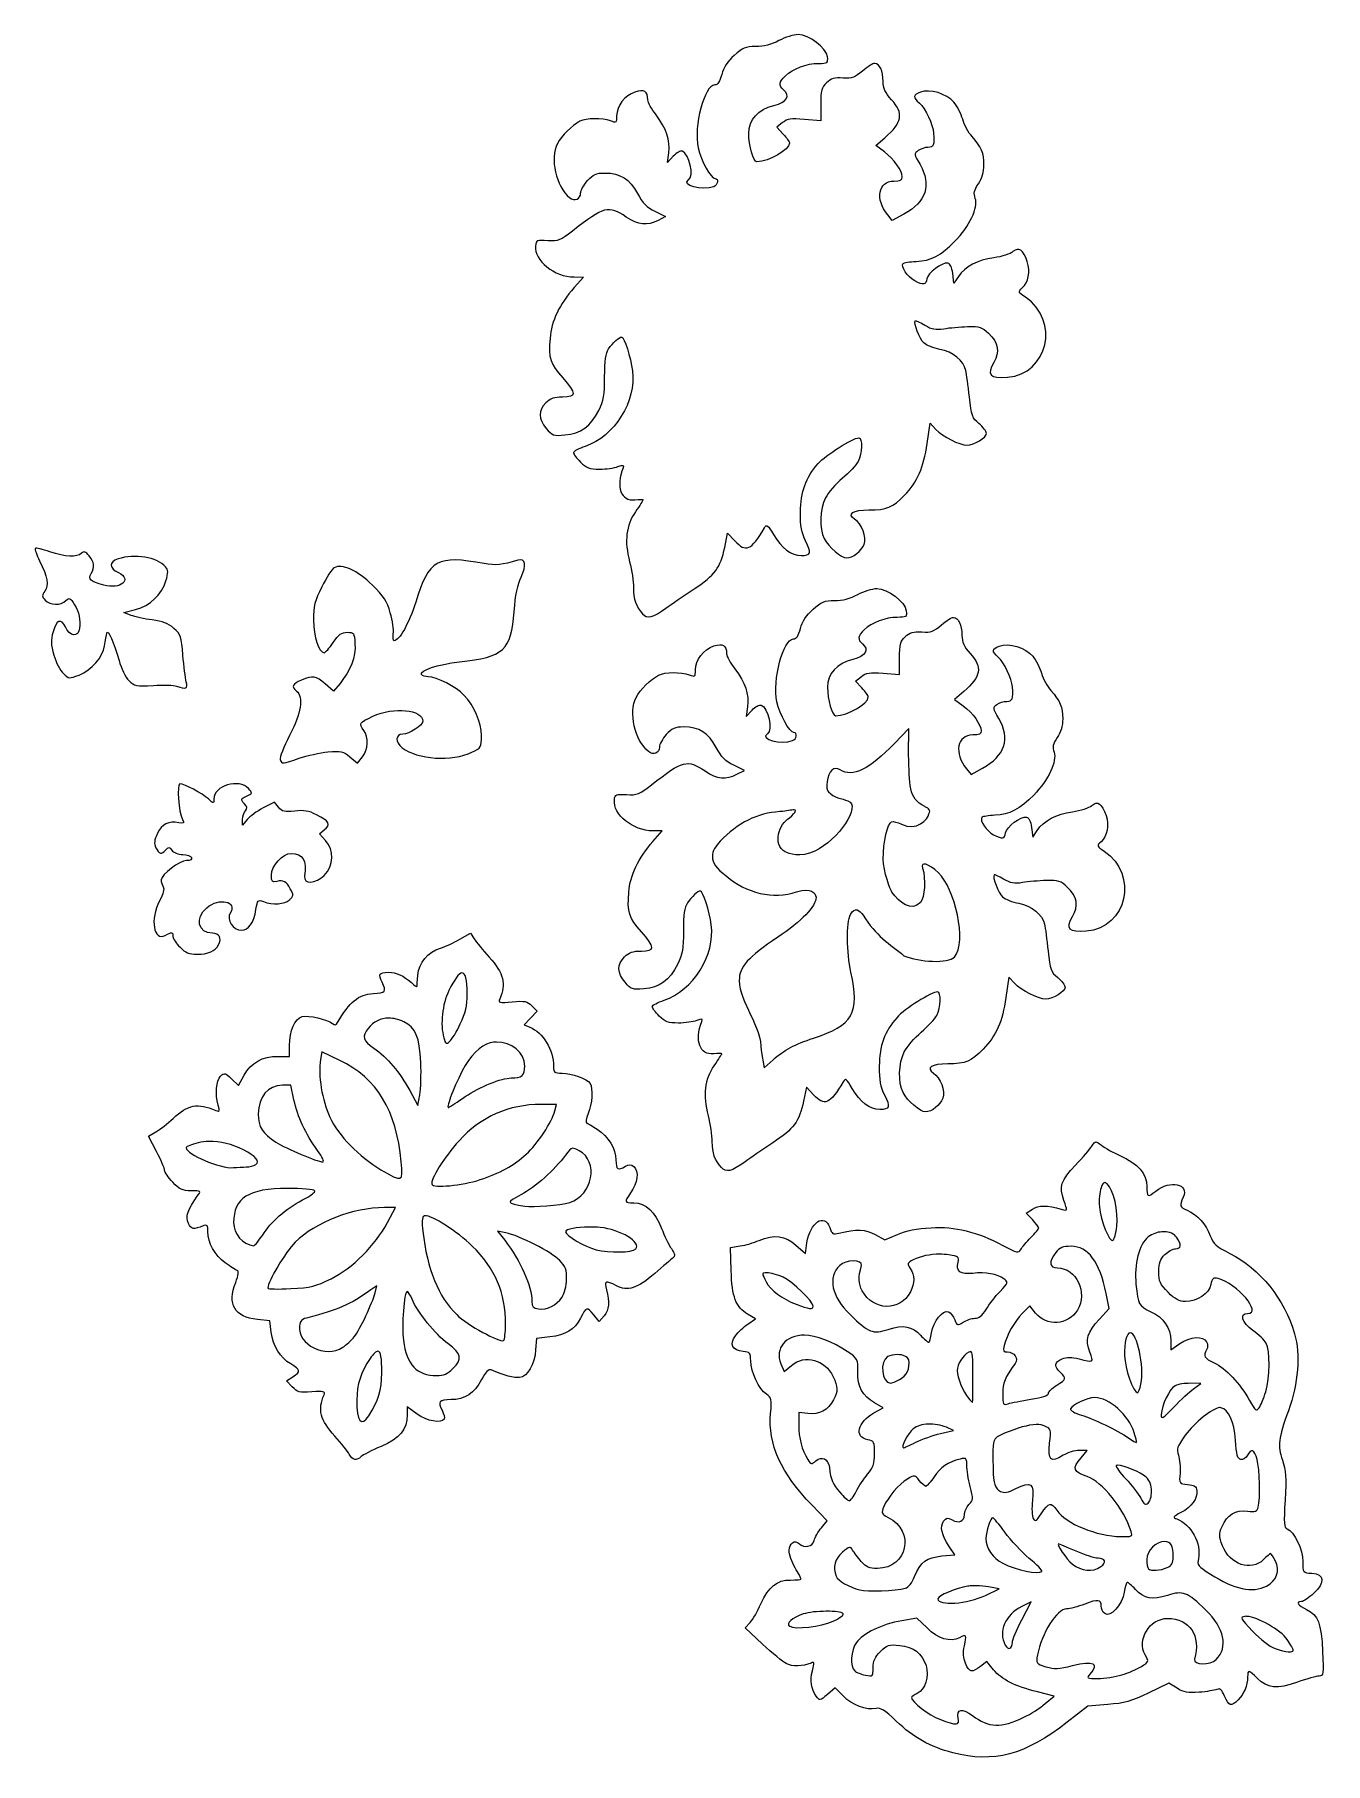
# Model space of a CAD drawing. Header units: centimetres. Extents: x -6.7 to 6.7, y -9 to 8.9.
import ezdxf

# ---------------------------------------------------------------- set-up
doc = ezdxf.new("R2010")
doc.units = ezdxf.units.CM
doc.header["$MEASUREMENT"] = 0
doc.layers.add('Layer 1', color=7, linetype='Continuous')

msp = doc.modelspace()

# ---------------------------------------------------------------- linework, layer by layer
at = {"layer": 'Layer 1', "color": 42, "lineweight": 25}
for points, knots in [([(-0.37762, 2.91415), (-0.44672, 2.99334), (-0.47178, 3.06468), (-0.47178, 3.18214), (-0.47178, 3.18214), (-0.47178, 3.24587), (-0.48961, 3.3666), (-0.51141, 3.45042), (-0.51141, 3.45042), (-0.56754, 3.66626), (-0.549, 3.82661), (-0.45154, 3.96826), (-0.45154, 3.96826), (-0.4081, 4.0314), (-0.37256, 4.08718), (-0.37256, 4.09221), (-0.37256, 4.09221), (-0.37256, 4.09724), (-0.41065, 4.09692), (-0.45719, 4.09148), (-0.45719, 4.09148), (-0.60142, 4.07464), (-0.65599, 4.22328), (-0.57911, 4.4236), (-0.57911, 4.4236), (-0.56782, 4.45303), (-0.57732, 4.45495), (-0.63179, 4.43424), (-0.63179, 4.43424), (-0.66834, 4.42034), (-0.75419, 4.40897), (-0.82256, 4.40897), (-0.82256, 4.40897), (-0.92689, 4.40897), (-0.95853, 4.42063), (-1.01938, 4.48148), (-1.01938, 4.48148), (-1.05926, 4.52136), (-1.09189, 4.56511), (-1.09189, 4.57871), (-1.09189, 4.57871), (-1.09189, 4.59231), (-1.03696, 4.62167), (-0.96983, 4.64397), (-0.96983, 4.64397), (-0.6694, 4.74376), (-0.4393, 5.11237), (-0.48184, 5.42572), (-0.48184, 5.42572), (-0.50024, 5.56123), (-0.56808, 5.77324), (-0.59304, 5.77324), (-0.59304, 5.77324), (-0.62184, 5.77324), (-0.6843, 5.7164), (-0.72858, 5.6499), (-0.72858, 5.6499), (-0.75899, 5.60423), (-0.76941, 5.53107), (-0.76941, 5.36331), (-0.76941, 5.36331), (-0.76941, 5.17292), (-0.77898, 5.11885), (-0.83126, 5.01395), (-0.83126, 5.01395), (-0.91236, 4.8512), (-1.01772, 4.77476), (-1.17942, 4.76135), (-1.17942, 4.76135), (-1.29721, 4.75158), (-1.31086, 4.75642), (-1.37265, 4.82986), (-1.37265, 4.82986), (-1.45538, 4.92818), (-1.4572, 5.01329), (-1.37826, 5.09223), (-1.37826, 5.09223), (-1.33147, 5.13901), (-1.29126, 5.15311), (-1.20462, 5.15311), (-1.20462, 5.15311), (-1.05886, 5.15311), (-1.0586, 5.1884), (-1.20313, 5.35113), (-1.20313, 5.35113), (-1.33381, 5.49827), (-1.35063, 5.55089), (-1.33383, 5.76014), (-1.33383, 5.76014), (-1.31955, 5.93809), (-1.23762, 6.11026), (-1.08442, 6.28431), (-1.08442, 6.28431), (-1.08442, 6.28431), (-0.98844, 6.39335), (-0.98844, 6.39335), (-0.98844, 6.39335), (-0.98844, 6.39335), (-1.08357, 6.3939), (-1.08357, 6.3939), (-1.08357, 6.3939), (-1.29093, 6.39509), (-1.49972, 6.56297), (-1.48306, 6.71512), (-1.48306, 6.71512), (-1.47682, 6.7721), (-1.46792, 6.7759), (-1.35717, 6.76897), (-1.35717, 6.76897), (-1.24902, 6.7622), (-1.22534, 6.77145), (-1.10127, 6.86889), (-1.10127, 6.86889), (-0.77508, 7.12506), (-0.73122, 7.13649), (-0.54617, 7.01347), (-0.54617, 7.01347), (-0.42033, 6.92982), (-0.33143, 6.92056), (-0.21788, 6.97928), (-0.21788, 6.97928), (-0.21788, 6.97928), (-0.14009, 7.0195), (-0.14009, 7.0195), (-0.14009, 7.0195), (-0.14009, 7.0195), (-0.25011, 7.07229), (-0.25011, 7.07229), (-0.25011, 7.07229), (-0.33484, 7.11295), (-0.37621, 7.15508), (-0.43005, 7.25555), (-0.43005, 7.25555), (-0.51136, 7.40728), (-0.60749, 7.4679), (-0.76709, 7.46808), (-0.76709, 7.46808), (-0.8587, 7.46819), (-0.88781, 7.45543), (-0.94692, 7.38927), (-0.94692, 7.38927), (-0.98571, 7.34585), (-1.01746, 7.28783), (-1.01746, 7.26034), (-1.01746, 7.26034), (-1.01746, 7.19748), (-1.08031, 7.17143), (-1.13083, 7.21335), (-1.13083, 7.21335), (-1.27313, 7.33145), (-1.33823, 7.6186), (-1.25768, 7.77289), (-1.25768, 7.77289), (-1.21578, 7.85314), (-1.10707, 7.96061), (-1.0253, 8.00262), (-1.0253, 8.00262), (-0.95861, 8.03689), (-0.79454, 8.03878), (-0.70902, 8.00626), (-0.70902, 8.00626), (-0.64928, 7.98355), (-0.6454, 7.98673), (-0.6454, 8.05824), (-0.6454, 8.05824), (-0.6454, 8.16242), (-0.56343, 8.26895), (-0.456, 8.30441), (-0.456, 8.30441), (-0.35986, 8.33614), (-0.32412, 8.31418), (-0.32332, 8.2229), (-0.32332, 8.2229), (-0.32311, 8.19914), (-0.2849, 8.12987), (-0.23841, 8.06896), (-0.23841, 8.06896), (-0.13186, 7.92938), (-0.0902, 7.80451), (-0.1074, 7.67631), (-0.1074, 7.67631), (-0.1074, 7.67631), (-0.12085, 7.57601), (-0.12085, 7.57601), (-0.12085, 7.57601), (-0.12085, 7.57601), (-0.06046, 7.64114), (-0.06046, 7.64114), (-0.06046, 7.64114), (-0.02725, 7.67696), (0.01507, 7.70046), (0.03357, 7.69336), (0.03357, 7.69336), (0.10714, 7.66513), (0.15706, 7.43397), (0.09753, 7.39718), (0.09753, 7.39718), (0.01151, 7.34402), (0.24048, 7.28139), (0.35716, 7.32616), (0.35716, 7.32616), (0.39981, 7.34253), (0.41171, 7.41032), (0.37194, 7.41032), (0.37194, 7.41032), (0.32689, 7.41032), (0.22497, 7.59497), (0.19653, 7.7281), (0.19653, 7.7281), (0.14839, 7.95345), (0.2608, 8.3777), (0.36865, 8.3777), (0.36865, 8.3777), (0.39754, 8.3777), (0.42001, 8.41176), (0.43971, 8.4854), (0.43971, 8.4854), (0.45909, 8.55786), (0.50138, 8.62279), (0.56895, 8.68384), (0.56895, 8.68384), (0.65602, 8.76251), (0.68569, 8.77458), (0.79202, 8.77458), (0.79202, 8.77458), (0.8752, 8.77458), (0.95219, 8.79453), (1.03129, 8.83659), (1.03129, 8.83659), (1.09543, 8.8707), (1.18446, 8.8986), (1.22911, 8.8986), (1.22911, 8.8986), (1.33921, 8.8986), (1.52214, 8.75978), (1.53285, 8.6681), (1.53285, 8.6681), (1.54026, 8.60474), (1.53495, 8.60094), (1.43903, 8.60094), (1.43903, 8.60094), (1.3208, 8.60094), (1.17748, 8.54659), (1.09746, 8.47141), (1.09746, 8.47141), (1.03156, 8.4095), (1.02682, 8.37099), (1.07971, 8.3271), (1.07971, 8.3271), (1.15369, 8.2657), (1.11269, 8.19926), (0.98013, 8.16575), (0.98013, 8.16575), (0.81485, 8.12396), (0.71885, 8.0182), (0.71885, 7.8779), (0.71885, 7.8779), (0.71885, 7.75141), (0.76705, 7.58391), (0.80339, 7.5841), (0.80339, 7.5841), (0.92693, 7.58473), (1.14052, 7.70736), (1.14052, 7.77765), (1.14052, 7.77765), (1.14052, 7.78992), (1.1112, 7.8316), (1.07537, 7.87026), (1.07537, 7.87026), (1.07537, 7.87026), (1.01022, 7.94056), (1.01022, 7.94056), (1.01022, 7.94056), (1.01022, 7.94056), (1.06917, 7.98847), (1.06917, 7.98847), (1.06917, 7.98847), (1.11907, 8.02903), (1.15383, 8.03424), (1.29555, 8.02245), (1.29555, 8.02245), (1.29555, 8.02245), (1.46298, 8.00852), (1.46298, 8.00852), (1.46298, 8.00852), (1.46298, 8.00852), (1.46298, 8.17639), (1.46298, 8.17639), (1.46298, 8.17639), (1.46298, 8.32154), (1.47104, 8.35183), (1.52254, 8.40021), (1.52254, 8.40021), (1.56934, 8.44417), (1.606, 8.4547), (1.6936, 8.44931), (1.6936, 8.44931), (1.78879, 8.44346), (1.81828, 8.45404), (1.89535, 8.5217), (1.89535, 8.5217), (1.94499, 8.56529), (2.00157, 8.60095), (2.02108, 8.60095), (2.02108, 8.60095), (2.07094, 8.60095), (2.1079, 8.52109), (2.1079, 8.41335), (2.1079, 8.41335), (2.1079, 8.34346), (2.12851, 8.2989), (2.19472, 8.22561), (2.19472, 8.22561), (2.3231, 8.08351), (2.30672, 7.98982), (2.12606, 7.83286), (2.12606, 7.83286), (2.12606, 7.83286), (2.03259, 7.75166), (2.03259, 7.75166), (2.03259, 7.75166), (2.03259, 7.75166), (2.12039, 7.68619), (2.12039, 7.68619), (2.12039, 7.68619), (2.22024, 7.61174), (2.30593, 7.49307), (2.30617, 7.42892), (2.30617, 7.42892), (2.3063, 7.39587), (2.28575, 7.38551), (2.22009, 7.38551), (2.22009, 7.38551), (2.05723, 7.38551), (2.02278, 7.19846), (2.15547, 7.0346), (2.15547, 7.0346), (2.15547, 7.0346), (2.20181, 6.97738), (2.20181, 6.97738), (2.20181, 6.97738), (2.20181, 6.97738), (2.32229, 7.04266), (2.32229, 7.04266), (2.32229, 7.04266), (2.55279, 7.16757), (2.61103, 7.34651), (2.48896, 7.5548), (2.48896, 7.5548), (2.42638, 7.66158), (2.42551, 7.66788), (2.4689, 7.69961), (2.4689, 7.69961), (2.49385, 7.71785), (2.54003, 7.73278), (2.57153, 7.73278), (2.57153, 7.73278), (2.63002, 7.73278), (2.63925, 7.7565), (2.62942, 7.88161), (2.62942, 7.88161), (2.62234, 7.97174), (2.54512, 8.13465), (2.48358, 8.18931), (2.48358, 8.18931), (2.41434, 8.2508), (2.41647, 8.27443), (2.49392, 8.30387), (2.49392, 8.30387), (2.5899, 8.34036), (2.76567, 8.28747), (2.83934, 8.19992), (2.83934, 8.19992), (2.87289, 8.16004), (2.91366, 8.08048), (2.92993, 8.02312), (2.92993, 8.02312), (2.9462, 7.96575), (2.9898, 7.88533), (3.02683, 7.8444), (3.02683, 7.8444), (3.12395, 7.73705), (3.14971, 7.67571), (3.14971, 7.55184), (3.14971, 7.55184), (3.14971, 7.47854), (3.13087, 7.41411), (3.09302, 7.35797), (3.09302, 7.35797), (3.04696, 7.28966), (3.04084, 7.26122), (3.06037, 7.20635), (3.06037, 7.20635), (3.09327, 7.1139), (3.00023, 6.91785), (2.85035, 6.76379), (2.85035, 6.76379), (2.70749, 6.61694), (2.5985, 6.56018), (2.44906, 6.55481), (2.44906, 6.55481), (2.3843, 6.55248), (2.32382, 6.54308), (2.31466, 6.53393), (2.31466, 6.53393), (2.28647, 6.50574), (2.36284, 6.39105), (2.43447, 6.35401), (2.43447, 6.35401), (2.5271, 6.30611), (2.54962, 6.30971), (2.55887, 6.37388), (2.55887, 6.37388), (2.5678, 6.43577), (2.71753, 6.54777), (2.77639, 6.53659), (2.77639, 6.53659), (2.80074, 6.53196), (2.81944, 6.49298), (2.82738, 6.43031), (2.82738, 6.43031), (2.82738, 6.43031), (2.83992, 6.33133), (2.83992, 6.33133), (2.83992, 6.33133), (2.83992, 6.33133), (2.88576, 6.39911), (2.88576, 6.39911), (2.88576, 6.39911), (2.95461, 6.5009), (3.08203, 6.56819), (3.2512, 6.5921), (3.2512, 6.5921), (3.33463, 6.60389), (3.42385, 6.63251), (3.44947, 6.65569), (3.44947, 6.65569), (3.50815, 6.70879), (3.55646, 6.67497), (3.59688, 6.5525), (3.59688, 6.5525), (3.6308, 6.44972), (3.61009, 6.33919), (3.54605, 6.28123), (3.54605, 6.28123), (3.49987, 6.23944), (3.50065, 6.23709), (3.57787, 6.18505), (3.57787, 6.18505), (3.93742, 5.94275), (3.81355, 5.39222), (3.39161, 5.35723), (3.39161, 5.35723), (3.2141, 5.34251), (3.17598, 5.38356), (3.25026, 5.50945), (3.25026, 5.50945), (3.31603, 5.62092), (3.29947, 5.71447), (3.19651, 5.81314), (3.19651, 5.81314), (3.13051, 5.87639), (3.10509, 5.88438), (2.98067, 5.88099), (2.98067, 5.88099), (2.90311, 5.87887), (2.79231, 5.86934), (2.73445, 5.8598), (2.73445, 5.8598), (2.65037, 5.84594), (2.61116, 5.85314), (2.53909, 5.89566), (2.53909, 5.89566), (2.4895, 5.92492), (2.44505, 5.94499), (2.44032, 5.94026), (2.44032, 5.94026), (2.41965, 5.91959), (2.48466, 5.75186), (2.52884, 5.71189), (2.52884, 5.71189), (2.55556, 5.68771), (2.63032, 5.65805), (2.69498, 5.64597), (2.69498, 5.64597), (2.82775, 5.62117), (2.94152, 5.5287), (2.96234, 5.42867), (2.96234, 5.42867), (2.96976, 5.39307), (2.98611, 5.26908), (2.99869, 5.15313), (2.99869, 5.15313), (3.01954, 4.96097), (3.02833, 4.93667), (3.09804, 4.87847), (3.09804, 4.87847), (3.1401, 4.84335), (3.17452, 4.79831), (3.17452, 4.77837), (3.17452, 4.77837), (3.17452, 4.73288), (3.04908, 4.65701), (2.97388, 4.65701), (2.97388, 4.65701), (2.89539, 4.65701), (2.72328, 4.74409), (2.65217, 4.81977), (2.65217, 4.81977), (2.65217, 4.81977), (2.59288, 4.88288), (2.59288, 4.88288), (2.59288, 4.88288), (2.59288, 4.88288), (2.56265, 4.67346), (2.56265, 4.67346), (2.56265, 4.67346), (2.52651, 4.42311), (2.46372, 4.28002), (2.32802, 4.1388), (2.32802, 4.1388), (2.20556, 4.01136), (2.14715, 3.98727), (1.9605, 3.98727), (1.9605, 3.98727), (1.79655, 3.98727), (1.72984, 3.94402), (1.81334, 3.89188), (1.81334, 3.89188), (1.88684, 3.84598), (1.93925, 3.70594), (1.91087, 3.63129), (1.91087, 3.63129), (1.88448, 3.56187), (1.79434, 3.49118), (1.73222, 3.49118), (1.73222, 3.49118), (1.67582, 3.49118), (1.54441, 3.60411), (1.4993, 3.69134), (1.4993, 3.69134), (1.44711, 3.79226), (1.45338, 3.99522), (1.51224, 4.1106), (1.51224, 4.1106), (1.53933, 4.1637), (1.61821, 4.25534), (1.68753, 4.31425), (1.68753, 4.31425), (1.75685, 4.37316), (1.82956, 4.45149), (1.84911, 4.48833), (1.84911, 4.48833), (1.89186, 4.56887), (1.89649, 4.73141), (1.85604, 4.73141), (1.85604, 4.73141), (1.7947, 4.73141), (1.51433, 4.5539), (1.43755, 4.46646), (1.43755, 4.46646), (1.30748, 4.31832), (1.2551, 4.17486), (1.25352, 3.96247), (1.25352, 3.96247), (1.25245, 3.8183), (1.26445, 3.75179), (1.30687, 3.6669), (1.30687, 3.6669), (1.37057, 3.53942), (1.3634, 3.51598), (1.2607, 3.51598), (1.2607, 3.51598), (1.15928, 3.51598), (1.05547, 3.59457), (0.97459, 3.73259), (0.97459, 3.73259), (0.91563, 3.83319), (0.90458, 3.84148), (0.88148, 3.80239), (0.88148, 3.80239), (0.74311, 3.56831), (0.68962, 3.54471), (0.57512, 3.66724), (0.57512, 3.66724), (0.57512, 3.66724), (0.5007, 3.74687), (0.5007, 3.74687), (0.5007, 3.74687), (0.5007, 3.74687), (0.47083, 3.60042), (0.47083, 3.60042), (0.47083, 3.60042), (0.42824, 3.39158), (0.37058, 3.31343), (0.15373, 3.17055), (0.15373, 3.17055), (0.04844, 3.10118), (-0.08235, 3.01187), (-0.13692, 2.97209), (-0.13692, 2.97209), (-0.27061, 2.87463), (-0.33057, 2.86019), (-0.37762, 2.91411), (-0.37762, 2.91411), (-0.37762, 2.91411), (-0.37762, 2.91415), (-0.37762, 2.91415)], [0, 0, 0, 0, 0.00653595, 0.00653595, 0.00653595, 0.00653595, 0.0130719, 0.0130719, 0.0130719, 0.0130719, 0.01960784, 0.01960784, 0.01960784, 0.01960784, 0.02614379, 0.02614379, 0.02614379, 0.02614379, 0.03267974, 0.03267974, 0.03267974, 0.03267974, 0.03921569, 0.03921569, 0.03921569, 0.03921569, 0.04575163, 0.04575163, 0.04575163, 0.04575163, 0.05228758, 0.05228758, 0.05228758, 0.05228758, 0.05882353, 0.05882353, 0.05882353, 0.05882353, 0.06535948, 0.06535948, 0.06535948, 0.06535948, 0.07189542, 0.07189542, 0.07189542, 0.07189542, 0.07843137, 0.07843137, 0.07843137, 0.07843137, 0.08496732, 0.08496732, 0.08496732, 0.08496732, 0.09150327, 0.09150327, 0.09150327, 0.09150327, 0.09803922, 0.09803922, 0.09803922, 0.09803922, 0.10457516, 0.10457516, 0.10457516, 0.10457516, 0.11111111, 0.11111111, 0.11111111, 0.11111111, 0.11764706, 0.11764706, 0.11764706, 0.11764706, 0.12418301, 0.12418301, 0.12418301, 0.12418301, 0.13071895, 0.13071895, 0.13071895, 0.13071895, 0.1372549, 0.1372549, 0.1372549, 0.1372549, 0.14379085, 0.14379085, 0.14379085, 0.14379085, 0.1503268, 0.1503268, 0.1503268, 0.1503268, 0.15686275, 0.15686275, 0.15686275, 0.15686275, 0.16339869, 0.16339869, 0.16339869, 0.16339869, 0.16993464, 0.16993464, 0.16993464, 0.16993464, 0.17647059, 0.17647059, 0.17647059, 0.17647059, 0.18300654, 0.18300654, 0.18300654, 0.18300654, 0.18954248, 0.18954248, 0.18954248, 0.18954248, 0.19607843, 0.19607843, 0.19607843, 0.19607843, 0.20261438, 0.20261438, 0.20261438, 0.20261438, 0.20915033, 0.20915033, 0.20915033, 0.20915033, 0.21568627, 0.21568627, 0.21568627, 0.21568627, 0.22222222, 0.22222222, 0.22222222, 0.22222222, 0.22875817, 0.22875817, 0.22875817, 0.22875817, 0.23529412, 0.23529412, 0.23529412, 0.23529412, 0.24183007, 0.24183007, 0.24183007, 0.24183007, 0.24836601, 0.24836601, 0.24836601, 0.24836601, 0.25490196, 0.25490196, 0.25490196, 0.25490196, 0.26143791, 0.26143791, 0.26143791, 0.26143791, 0.26797386, 0.26797386, 0.26797386, 0.26797386, 0.2745098, 0.2745098, 0.2745098, 0.2745098, 0.28104575, 0.28104575, 0.28104575, 0.28104575, 0.2875817, 0.2875817, 0.2875817, 0.2875817, 0.29411765, 0.29411765, 0.29411765, 0.29411765, 0.30065359, 0.30065359, 0.30065359, 0.30065359, 0.30718954, 0.30718954, 0.30718954, 0.30718954, 0.31372549, 0.31372549, 0.31372549, 0.31372549, 0.32026144, 0.32026144, 0.32026144, 0.32026144, 0.32679739, 0.32679739, 0.32679739, 0.32679739, 0.33333333, 0.33333333, 0.33333333, 0.33333333, 0.33986928, 0.33986928, 0.33986928, 0.33986928, 0.34640523, 0.34640523, 0.34640523, 0.34640523, 0.35294118, 0.35294118, 0.35294118, 0.35294118, 0.35947712, 0.35947712, 0.35947712, 0.35947712, 0.36601307, 0.36601307, 0.36601307, 0.36601307, 0.37254902, 0.37254902, 0.37254902, 0.37254902, 0.37908497, 0.37908497, 0.37908497, 0.37908497, 0.38562092, 0.38562092, 0.38562092, 0.38562092, 0.39215686, 0.39215686, 0.39215686, 0.39215686, 0.39869281, 0.39869281, 0.39869281, 0.39869281, 0.40522876, 0.40522876, 0.40522876, 0.40522876, 0.41176471, 0.41176471, 0.41176471, 0.41176471, 0.41830065, 0.41830065, 0.41830065, 0.41830065, 0.4248366, 0.4248366, 0.4248366, 0.4248366, 0.43137255, 0.43137255, 0.43137255, 0.43137255, 0.4379085, 0.4379085, 0.4379085, 0.4379085, 0.44444444, 0.44444444, 0.44444444, 0.44444444, 0.45098039, 0.45098039, 0.45098039, 0.45098039, 0.45751634, 0.45751634, 0.45751634, 0.45751634, 0.46405229, 0.46405229, 0.46405229, 0.46405229, 0.47058824, 0.47058824, 0.47058824, 0.47058824, 0.47712418, 0.47712418, 0.47712418, 0.47712418, 0.48366013, 0.48366013, 0.48366013, 0.48366013, 0.49019608, 0.49019608, 0.49019608, 0.49019608, 0.49673203, 0.49673203, 0.49673203, 0.49673203, 0.50326797, 0.50326797, 0.50326797, 0.50326797, 0.50980392, 0.50980392, 0.50980392, 0.50980392, 0.51633987, 0.51633987, 0.51633987, 0.51633987, 0.52287582, 0.52287582, 0.52287582, 0.52287582, 0.52941176, 0.52941176, 0.52941176, 0.52941176, 0.53594771, 0.53594771, 0.53594771, 0.53594771, 0.54248366, 0.54248366, 0.54248366, 0.54248366, 0.54901961, 0.54901961, 0.54901961, 0.54901961, 0.55555556, 0.55555556, 0.55555556, 0.55555556, 0.5620915, 0.5620915, 0.5620915, 0.5620915, 0.56862745, 0.56862745, 0.56862745, 0.56862745, 0.5751634, 0.5751634, 0.5751634, 0.5751634, 0.58169935, 0.58169935, 0.58169935, 0.58169935, 0.58823529, 0.58823529, 0.58823529, 0.58823529, 0.59477124, 0.59477124, 0.59477124, 0.59477124, 0.60130719, 0.60130719, 0.60130719, 0.60130719, 0.60784314, 0.60784314, 0.60784314, 0.60784314, 0.61437908, 0.61437908, 0.61437908, 0.61437908, 0.62091503, 0.62091503, 0.62091503, 0.62091503, 0.62745098, 0.62745098, 0.62745098, 0.62745098, 0.63398693, 0.63398693, 0.63398693, 0.63398693, 0.64052288, 0.64052288, 0.64052288, 0.64052288, 0.64705882, 0.64705882, 0.64705882, 0.64705882, 0.65359477, 0.65359477, 0.65359477, 0.65359477, 0.66013072, 0.66013072, 0.66013072, 0.66013072, 0.66666667, 0.66666667, 0.66666667, 0.66666667, 0.67320261, 0.67320261, 0.67320261, 0.67320261, 0.67973856, 0.67973856, 0.67973856, 0.67973856, 0.68627451, 0.68627451, 0.68627451, 0.68627451, 0.69281046, 0.69281046, 0.69281046, 0.69281046, 0.69934641, 0.69934641, 0.69934641, 0.69934641, 0.70588235, 0.70588235, 0.70588235, 0.70588235, 0.7124183, 0.7124183, 0.7124183, 0.7124183, 0.71895425, 0.71895425, 0.71895425, 0.71895425, 0.7254902, 0.7254902, 0.7254902, 0.7254902, 0.73202614, 0.73202614, 0.73202614, 0.73202614, 0.73856209, 0.73856209, 0.73856209, 0.73856209, 0.74509804, 0.74509804, 0.74509804, 0.74509804, 0.75163399, 0.75163399, 0.75163399, 0.75163399, 0.75816993, 0.75816993, 0.75816993, 0.75816993, 0.76470588, 0.76470588, 0.76470588, 0.76470588, 0.77124183, 0.77124183, 0.77124183, 0.77124183, 0.77777778, 0.77777778, 0.77777778, 0.77777778, 0.78431373, 0.78431373, 0.78431373, 0.78431373, 0.79084967, 0.79084967, 0.79084967, 0.79084967, 0.79738562, 0.79738562, 0.79738562, 0.79738562, 0.80392157, 0.80392157, 0.80392157, 0.80392157, 0.81045752, 0.81045752, 0.81045752, 0.81045752, 0.81699346, 0.81699346, 0.81699346, 0.81699346, 0.82352941, 0.82352941, 0.82352941, 0.82352941, 0.83006536, 0.83006536, 0.83006536, 0.83006536, 0.83660131, 0.83660131, 0.83660131, 0.83660131, 0.84313725, 0.84313725, 0.84313725, 0.84313725, 0.8496732, 0.8496732, 0.8496732, 0.8496732, 0.85620915, 0.85620915, 0.85620915, 0.85620915, 0.8627451, 0.8627451, 0.8627451, 0.8627451, 0.86928105, 0.86928105, 0.86928105, 0.86928105, 0.87581699, 0.87581699, 0.87581699, 0.87581699, 0.88235294, 0.88235294, 0.88235294, 0.88235294, 0.88888889, 0.88888889, 0.88888889, 0.88888889, 0.89542484, 0.89542484, 0.89542484, 0.89542484, 0.90196078, 0.90196078, 0.90196078, 0.90196078, 0.90849673, 0.90849673, 0.90849673, 0.90849673, 0.91503268, 0.91503268, 0.91503268, 0.91503268, 0.92156863, 0.92156863, 0.92156863, 0.92156863, 0.92810458, 0.92810458, 0.92810458, 0.92810458, 0.93464052, 0.93464052, 0.93464052, 0.93464052, 0.94117647, 0.94117647, 0.94117647, 0.94117647, 0.94771242, 0.94771242, 0.94771242, 0.94771242, 0.95424837, 0.95424837, 0.95424837, 0.95424837, 0.96078431, 0.96078431, 0.96078431, 0.96078431, 0.96732026, 0.96732026, 0.96732026, 0.96732026, 0.97385621, 0.97385621, 0.97385621, 0.97385621, 0.98039216, 0.98039216, 0.98039216, 0.98039216, 0.9869281, 0.9869281, 0.9869281, 0.9869281, 1, 1, 1, 1]), ([(-4.12206, 1.40783), (-4.12986, 1.42815), (-4.08641, 1.54004), (-4.0255, 1.65648), (-4.0255, 1.65648), (-3.90605, 1.88485), (-3.87886, 2.05435), (-3.95196, 2.11502), (-3.95196, 2.11502), (-4.00872, 2.16212), (-3.99728, 2.18858), (-3.90315, 2.22791), (-3.90315, 2.22791), (-3.78247, 2.27833), (-3.75426, 2.27387), (-3.65768, 2.18907), (-3.65768, 2.18907), (-3.65768, 2.18907), (-3.57251, 2.11429), (-3.57251, 2.11429), (-3.57251, 2.11429), (-3.57251, 2.11429), (-3.50406, 2.19527), (-3.50406, 2.19527), (-3.50406, 2.19527), (-3.39719, 2.32171), (-3.34051, 2.47168), (-3.3491, 2.60532), (-3.3491, 2.60532), (-3.35629, 2.71721), (-3.3601, 2.72273), (-3.43011, 2.72273), (-3.43011, 2.72273), (-3.4889, 2.72273), (-3.51772, 2.70167), (-3.57438, 2.61731), (-3.57438, 2.61731), (-3.61332, 2.55933), (-3.65532, 2.51189), (-3.66771, 2.51189), (-3.66771, 2.51189), (-3.7227, 2.51189), (-3.77704, 2.67765), (-3.77767, 2.84734), (-3.77767, 2.84734), (-3.77824, 2.9979), (-3.76654, 3.0449), (-3.69151, 3.19346), (-3.69151, 3.19346), (-3.64376, 3.288), (-3.5862, 3.37632), (-3.56359, 3.38973), (-3.56359, 3.38973), (-3.48648, 3.43545), (-3.32416, 3.36168), (-3.16988, 3.21079), (-3.16988, 3.21079), (-3.05274, 3.09623), (-3.01814, 3.04297), (-2.98418, 2.92496), (-2.98418, 2.92496), (-2.96123, 2.84519), (-2.9472, 2.74752), (-2.95301, 2.70792), (-2.95301, 2.70792), (-2.95882, 2.66832), (-2.95534, 2.63592), (-2.94527, 2.63592), (-2.94527, 2.63592), (-2.89087, 2.63592), (-2.79031, 2.81585), (-2.72221, 3.03506), (-2.72221, 3.03506), (-2.58584, 3.47399), (-2.49934, 3.52252), (-2.0139, 3.43241), (-2.0139, 3.43241), (-1.89732, 3.41077), (-1.82859, 3.41766), (-1.66714, 3.4672), (-1.66714, 3.4672), (-1.58765, 3.49159), (-1.57329, 3.416), (-1.63369, 3.29122), (-1.63369, 3.29122), (-1.66871, 3.21888), (-1.69151, 3.10513), (-1.70444, 2.9383), (-1.70444, 2.9383), (-1.73566, 2.53522), (-1.80909, 2.4675), (-2.27007, 2.41665), (-2.27007, 2.41665), (-2.49683, 2.39164), (-2.6865, 2.32812), (-2.66042, 2.28593), (-2.66042, 2.28593), (-2.65291, 2.27379), (-2.62232, 2.26374), (-2.59242, 2.26361), (-2.59242, 2.26361), (-2.50958, 2.26324), (-2.29809, 2.15482), (-2.22404, 2.07475), (-2.22404, 2.07475), (-2.11375, 1.9555), (-2.04357, 1.79368), (-2.04274, 1.65669), (-2.04274, 1.65669), (-2.04201, 1.53576), (-2.04489, 1.53068), (-2.14121, 1.48329), (-2.14121, 1.48329), (-2.34242, 1.38429), (-2.7076, 1.40813), (-2.86077, 1.53026), (-2.86077, 1.53026), (-2.93696, 1.59101), (-2.9338, 1.66846), (-2.85512, 1.66863), (-2.85512, 1.66863), (-2.7906, 1.66876), (-2.6497, 1.76106), (-2.6497, 1.80319), (-2.6497, 1.80319), (-2.6497, 1.92546), (-2.94881, 1.95584), (-3.1644, 1.85547), (-3.1644, 1.85547), (-3.30527, 1.78988), (-3.31154, 1.77981), (-3.25663, 1.7072), (-3.25663, 1.7072), (-3.20457, 1.63837), (-3.21168, 1.51244), (-3.27195, 1.43582), (-3.27195, 1.43582), (-3.27195, 1.43582), (-3.32369, 1.37005), (-3.32369, 1.37005), (-3.32369, 1.37005), (-3.32369, 1.37005), (-3.40153, 1.43554), (-3.40153, 1.43554), (-3.40153, 1.43554), (-3.47243, 1.4952), (-3.49268, 1.49976), (-3.62884, 1.48674), (-3.62884, 1.48674), (-3.71105, 1.47888), (-3.84425, 1.44959), (-3.92483, 1.42166), (-3.92483, 1.42166), (-4.09983, 1.361), (-4.10398, 1.36071), (-4.12205, 1.40782), (-4.12205, 1.40782), (-4.12205, 1.40782), (-4.12206, 1.40783), (-4.12206, 1.40783)], [0, 0, 0, 0, 0.02439024, 0.02439024, 0.02439024, 0.02439024, 0.04878049, 0.04878049, 0.04878049, 0.04878049, 0.07317073, 0.07317073, 0.07317073, 0.07317073, 0.09756098, 0.09756098, 0.09756098, 0.09756098, 0.12195122, 0.12195122, 0.12195122, 0.12195122, 0.14634146, 0.14634146, 0.14634146, 0.14634146, 0.17073171, 0.17073171, 0.17073171, 0.17073171, 0.19512195, 0.19512195, 0.19512195, 0.19512195, 0.2195122, 0.2195122, 0.2195122, 0.2195122, 0.24390244, 0.24390244, 0.24390244, 0.24390244, 0.26829268, 0.26829268, 0.26829268, 0.26829268, 0.29268293, 0.29268293, 0.29268293, 0.29268293, 0.31707317, 0.31707317, 0.31707317, 0.31707317, 0.34146341, 0.34146341, 0.34146341, 0.34146341, 0.36585366, 0.36585366, 0.36585366, 0.36585366, 0.3902439, 0.3902439, 0.3902439, 0.3902439, 0.41463415, 0.41463415, 0.41463415, 0.41463415, 0.43902439, 0.43902439, 0.43902439, 0.43902439, 0.46341463, 0.46341463, 0.46341463, 0.46341463, 0.48780488, 0.48780488, 0.48780488, 0.48780488, 0.51219512, 0.51219512, 0.51219512, 0.51219512, 0.53658537, 0.53658537, 0.53658537, 0.53658537, 0.56097561, 0.56097561, 0.56097561, 0.56097561, 0.58536585, 0.58536585, 0.58536585, 0.58536585, 0.6097561, 0.6097561, 0.6097561, 0.6097561, 0.63414634, 0.63414634, 0.63414634, 0.63414634, 0.65853659, 0.65853659, 0.65853659, 0.65853659, 0.68292683, 0.68292683, 0.68292683, 0.68292683, 0.70731707, 0.70731707, 0.70731707, 0.70731707, 0.73170732, 0.73170732, 0.73170732, 0.73170732, 0.75609756, 0.75609756, 0.75609756, 0.75609756, 0.7804878, 0.7804878, 0.7804878, 0.7804878, 0.80487805, 0.80487805, 0.80487805, 0.80487805, 0.82926829, 0.82926829, 0.82926829, 0.82926829, 0.85365854, 0.85365854, 0.85365854, 0.85365854, 0.87804878, 0.87804878, 0.87804878, 0.87804878, 0.90243902, 0.90243902, 0.90243902, 0.90243902, 0.92682927, 0.92682927, 0.92682927, 0.92682927, 0.95121951, 0.95121951, 0.95121951, 0.95121951, 1, 1, 1, 1])]:
    msp.add_open_spline(points, degree=3, knots=knots, dxfattribs=at)
at = {"layer": 'Layer 1', "color": 41, "lineweight": 25}
msp.add_open_spline([(-5.19231, 2.16693), (-5.2196, 2.17785), (-5.32741, 2.18112), (-5.43189, 2.1742), (-5.43189, 2.1742), (-5.61039, 2.16238), (-5.62566, 2.16542), (-5.6847, 2.22445), (-5.6847, 2.22445), (-5.71975, 2.2595), (-5.76512, 2.35148), (-5.7873, 2.43248), (-5.7873, 2.43248), (-5.83606, 2.61048), (-5.90562, 2.76471), (-5.91433, 2.7141), (-5.91433, 2.7141), (-5.91785, 2.69364), (-5.92761, 2.6348), (-5.93601, 2.58335), (-5.93601, 2.58335), (-5.9555, 2.46401), (-6.06954, 2.33387), (-6.20058, 2.28144), (-6.20058, 2.28144), (-6.30027, 2.24155), (-6.30437, 2.24193), (-6.36227, 2.29633), (-6.36227, 2.29633), (-6.39495, 2.32703), (-6.4392, 2.41241), (-6.46062, 2.48608), (-6.46062, 2.48608), (-6.49312, 2.59787), (-6.49451, 2.63805), (-6.46902, 2.72907), (-6.46902, 2.72907), (-6.43492, 2.85087), (-6.38408, 2.87022), (-6.34182, 2.77748), (-6.34182, 2.77748), (-6.29599, 2.67689), (-6.20882, 2.66866), (-6.19602, 2.76371), (-6.19602, 2.76371), (-6.18406, 2.85246), (-6.20042, 2.93044), (-6.24703, 3.00688), (-6.24703, 3.00688), (-6.29221, 3.08097), (-6.30068, 3.08513), (-6.33553, 3.05029), (-6.33553, 3.05029), (-6.38704, 2.99878), (-6.50231, 3.00139), (-6.55082, 3.05516), (-6.55082, 3.05516), (-6.58527, 3.09335), (-6.58564, 3.10448), (-6.55395, 3.1477), (-6.55395, 3.1477), (-6.5105, 3.20694), (-6.52646, 3.29936), (-6.60811, 3.46142), (-6.60811, 3.46142), (-6.63992, 3.52456), (-6.65993, 3.58224), (-6.65258, 3.58959), (-6.65258, 3.58959), (-6.64523, 3.59694), (-6.57701, 3.58156), (-6.50098, 3.5554), (-6.50098, 3.5554), (-6.3416, 3.50056), (-6.22047, 3.49441), (-6.17528, 3.53885), (-6.17528, 3.53885), (-6.14999, 3.56373), (-6.13429, 3.55828), (-6.0959, 3.5113), (-6.0959, 3.5113), (-6.04126, 3.44443), (-6.0365, 3.40215), (-6.07542, 3.32943), (-6.07542, 3.32943), (-6.10753, 3.26943), (-6.08483, 3.24861), (-5.94505, 3.20988), (-5.94505, 3.20988), (-5.77209, 3.16196), (-5.64678, 3.26893), (-5.7935, 3.33925), (-5.7935, 3.33925), (-5.89171, 3.38632), (-5.89345, 3.44675), (-5.79757, 3.48017), (-5.79757, 3.48017), (-5.63025, 3.5385), (-5.38892, 3.49875), (-5.30642, 3.39928), (-5.30642, 3.39928), (-5.27766, 3.3646), (-5.27702, 3.33976), (-5.3027, 3.25405), (-5.3027, 3.25405), (-5.34553, 3.11109), (-5.46728, 2.99649), (-5.61616, 2.959), (-5.61616, 2.959), (-5.61616, 2.959), (-5.73756, 2.92843), (-5.73756, 2.92843), (-5.73756, 2.92843), (-5.73756, 2.92843), (-5.66336, 2.89772), (-5.66336, 2.89772), (-5.66336, 2.89772), (-5.62255, 2.88083), (-5.52377, 2.85927), (-5.44385, 2.84982), (-5.44385, 2.84982), (-5.33503, 2.83694), (-5.27897, 2.81515), (-5.22061, 2.76303), (-5.22061, 2.76303), (-5.14855, 2.69868), (-5.14146, 2.67787), (-5.12656, 2.48672), (-5.12656, 2.48672), (-5.11769, 2.37303), (-5.10244, 2.24931), (-5.09266, 2.21179), (-5.09266, 2.21179), (-5.07363, 2.13875), (-5.09633, 2.12852), (-5.19229, 2.16692), (-5.19229, 2.16692), (-5.19229, 2.16692), (-5.19231, 2.16693), (-5.19231, 2.16693)], degree=3, knots=[0, 0, 0, 0, 0.02777778, 0.02777778, 0.02777778, 0.02777778, 0.05555556, 0.05555556, 0.05555556, 0.05555556, 0.08333333, 0.08333333, 0.08333333, 0.08333333, 0.11111111, 0.11111111, 0.11111111, 0.11111111, 0.13888889, 0.13888889, 0.13888889, 0.13888889, 0.16666667, 0.16666667, 0.16666667, 0.16666667, 0.19444444, 0.19444444, 0.19444444, 0.19444444, 0.22222222, 0.22222222, 0.22222222, 0.22222222, 0.25, 0.25, 0.25, 0.25, 0.27777778, 0.27777778, 0.27777778, 0.27777778, 0.30555556, 0.30555556, 0.30555556, 0.30555556, 0.33333333, 0.33333333, 0.33333333, 0.33333333, 0.36111111, 0.36111111, 0.36111111, 0.36111111, 0.38888889, 0.38888889, 0.38888889, 0.38888889, 0.41666667, 0.41666667, 0.41666667, 0.41666667, 0.44444444, 0.44444444, 0.44444444, 0.44444444, 0.47222222, 0.47222222, 0.47222222, 0.47222222, 0.5, 0.5, 0.5, 0.5, 0.52777778, 0.52777778, 0.52777778, 0.52777778, 0.55555556, 0.55555556, 0.55555556, 0.55555556, 0.58333333, 0.58333333, 0.58333333, 0.58333333, 0.61111111, 0.61111111, 0.61111111, 0.61111111, 0.63888889, 0.63888889, 0.63888889, 0.63888889, 0.66666667, 0.66666667, 0.66666667, 0.66666667, 0.69444444, 0.69444444, 0.69444444, 0.69444444, 0.72222222, 0.72222222, 0.72222222, 0.72222222, 0.75, 0.75, 0.75, 0.75, 0.77777778, 0.77777778, 0.77777778, 0.77777778, 0.80555556, 0.80555556, 0.80555556, 0.80555556, 0.83333333, 0.83333333, 0.83333333, 0.83333333, 0.86111111, 0.86111111, 0.86111111, 0.86111111, 0.88888889, 0.88888889, 0.88888889, 0.88888889, 0.91666667, 0.91666667, 0.91666667, 0.91666667, 0.94444444, 0.94444444, 0.94444444, 0.94444444, 1, 1, 1, 1], dxfattribs=at)
at = {"layer": 'Layer 1', "color": 46, "lineweight": 25}
for points, knots in [([(2.04321, 3.17488), (1.99856, 3.17488), (1.90974, 3.14697), (1.8456, 3.11287), (1.8456, 3.11287), (1.7665, 3.07081), (1.689, 3.05086), (1.60582, 3.05086), (1.60582, 3.05086), (1.49949, 3.05086), (1.47048, 3.0394), (1.3834, 2.96074), (1.3834, 2.96074), (1.31583, 2.89969), (1.27297, 2.83476), (1.25359, 2.7623), (1.25359, 2.7623), (1.23389, 2.68866), (1.21137, 2.65399), (1.18248, 2.65399), (1.18248, 2.65399), (1.07463, 2.65399), (0.96236, 2.23028), (1.0105, 2.00493), (1.0105, 2.00493), (1.03894, 1.8718), (1.14074, 1.6866), (1.18579, 1.6866), (1.18579, 1.6866), (1.22556, 1.6866), (1.21438, 1.61946), (1.17173, 1.60309), (1.17173, 1.60309), (1.05505, 1.55832), (0.82609, 1.62104), (0.91211, 1.6742), (0.91211, 1.6742), (0.97164, 1.71099), (0.92119, 1.94197), (0.84762, 1.9702), (0.84762, 1.9702), (0.82912, 1.9773), (0.78658, 1.95393), (0.75336, 1.91811), (0.75336, 1.91811), (0.75336, 1.91811), (0.693, 1.85279), (0.693, 1.85279), (0.693, 1.85279), (0.693, 1.85279), (0.70706, 1.95284), (0.70706, 1.95284), (0.70706, 1.95284), (0.72426, 2.08104), (0.68214, 2.206), (0.5756, 2.34558), (0.5756, 2.34558), (0.52911, 2.40649), (0.49065, 2.47561), (0.49044, 2.49937), (0.49044, 2.49937), (0.48964, 2.59065), (0.45429, 2.61295), (0.35815, 2.58123), (0.35815, 2.58123), (0.25071, 2.54577), (0.16881, 2.43902), (0.16881, 2.33484), (0.16881, 2.33484), (0.16881, 2.26332), (0.16488, 2.26004), (0.10514, 2.28275), (0.10514, 2.28275), (0.01963, 2.31526), (-0.14484, 2.31371), (-0.21153, 2.27944), (-0.21153, 2.27944), (-0.2933, 2.23743), (-0.40197, 2.12983), (-0.44387, 2.04958), (-0.44387, 2.04958), (-0.52442, 1.89529), (-0.45884, 1.60792), (-0.31654, 1.48982), (-0.31654, 1.48982), (-0.26603, 1.4479), (-0.20327, 1.47409), (-0.20327, 1.53695), (-0.20327, 1.53695), (-0.20327, 1.56445), (-0.17178, 1.62252), (-0.13299, 1.66593), (-0.13299, 1.66593), (-0.07387, 1.73209), (-0.04436, 1.74458), (0.04726, 1.74448), (0.04726, 1.74448), (0.20686, 1.74429), (0.30246, 1.68372), (0.38378, 1.53199), (0.38378, 1.53199), (0.43762, 1.43152), (0.4793, 1.38992), (0.56403, 1.34926), (0.56403, 1.34926), (0.56403, 1.34926), (0.674, 1.29634), (0.674, 1.29634), (0.674, 1.29634), (0.674, 1.29634), (0.59628, 1.25583), (0.59628, 1.25583), (0.59628, 1.25583), (0.48273, 1.19711), (0.39387, 1.20608), (0.26803, 1.28973), (0.26803, 1.28973), (0.08298, 1.41274), (0.03942, 1.40204), (-0.28677, 1.14586), (-0.28677, 1.14586), (-0.41084, 1.04842), (-0.43494, 1.03905), (-0.54309, 1.04581), (-0.54309, 1.04581), (-0.65385, 1.05274), (-0.66253, 1.04904), (-0.66877, 0.99207), (-0.66877, 0.99207), (-0.68542, 0.83992), (-0.47677, 0.67162), (-0.26941, 0.67044), (-0.26941, 0.67044), (-0.26941, 0.67044), (-0.17433, 0.66961), (-0.17433, 0.66961), (-0.17433, 0.66961), (-0.17433, 0.66961), (-0.27024, 0.5613), (-0.27024, 0.5613), (-0.27024, 0.5613), (-0.42344, 0.38726), (-0.50566, 0.21504), (-0.51994, 0.03709), (-0.51994, 0.03709), (-0.53674, -0.17216), (-0.51999, -0.22505), (-0.3893, -0.37219), (-0.3893, -0.37219), (-0.24477, -0.53492), (-0.24437, -0.57063), (-0.39013, -0.57063), (-0.39013, -0.57063), (-0.47677, -0.57063), (-0.51698, -0.5842), (-0.56376, -0.63099), (-0.56376, -0.63099), (-0.6427, -0.70993), (-0.64153, -0.7956), (-0.5588, -0.89392), (-0.5588, -0.89392), (-0.49701, -0.96736), (-0.48311, -0.97149), (-0.36532, -0.96172), (-0.36532, -0.96172), (-0.20361, -0.94831), (-0.09833, -0.87229), (-0.01723, -0.70954), (-0.01723, -0.70954), (0.03504, -0.60464), (0.04478, -0.55018), (0.04478, -0.35979), (0.04478, -0.35979), (0.04478, -0.19204), (0.05488, -0.11938), (0.08529, -0.07371), (0.08529, -0.07371), (0.12957, -0.00721), (0.19209, 0.04949), (0.22089, 0.04949), (0.22089, 0.04949), (0.24586, 0.04949), (0.31411, -0.16226), (0.33251, -0.29778), (0.33251, -0.29778), (0.37505, -0.61113), (0.14511, -0.97934), (-0.15532, -1.07913), (-0.15532, -1.07913), (-0.22245, -1.10143), (-0.27769, -1.13085), (-0.27769, -1.14445), (-0.27769, -1.14445), (-0.27769, -1.15805), (-0.24481, -1.20214), (-0.20493, -1.24202), (-0.20493, -1.24202), (-0.14408, -1.30287), (-0.11248, -1.31478), (-0.00815, -1.31478), (-0.00815, -1.31478), (0.06022, -1.31478), (0.14547, -1.30305), (0.18202, -1.28915), (0.18202, -1.28915), (0.23649, -1.26844), (0.24623, -1.27047), (0.23494, -1.2999), (0.23494, -1.2999), (0.15807, -1.50023), (0.21308, -1.64912), (0.35731, -1.63228), (0.35731, -1.63228), (0.40386, -1.62684), (0.44165, -1.62642), (0.44165, -1.63145), (0.44165, -1.63145), (0.44165, -1.63648), (0.40572, -1.69233), (0.36227, -1.75547), (0.36227, -1.75547), (0.26481, -1.89712), (0.24661, -2.05722), (0.30274, -2.27306), (0.30274, -2.27306), (0.32454, -2.35689), (0.34243, -2.47722), (0.34243, -2.54095), (0.34243, -2.54095), (0.34243, -2.65841), (0.36759, -2.72965), (0.43669, -2.80884), (0.43669, -2.80884), (0.48374, -2.86276), (0.54361, -2.84842), (0.6773, -2.75096), (0.6773, -2.75096), (0.73187, -2.71118), (0.86223, -2.62189), (0.96751, -2.55252), (0.96751, -2.55252), (1.18436, -2.40964), (1.24242, -2.33141), (1.28501, -2.12257), (1.28501, -2.12257), (1.28501, -2.12257), (1.31478, -1.97622), (1.31478, -1.97622), (1.31478, -1.97622), (1.31478, -1.97622), (1.38919, -2.05642), (1.38919, -2.05642), (1.38919, -2.05642), (1.5037, -2.17894), (1.55757, -2.1549), (1.69594, -1.92082), (1.69594, -1.92082), (1.71904, -1.88173), (1.72959, -1.8905), (1.78854, -1.9911), (1.78854, -1.9911), (1.86943, -2.12913), (1.9732, -2.20773), (2.07462, -2.20773), (2.07462, -2.20773), (2.17732, -2.20773), (2.18463, -2.1839), (2.12092, -2.05642), (2.12092, -2.05642), (2.0785, -1.97153), (2.06693, -1.90542), (2.068, -1.76124), (2.068, -1.76124), (2.06958, -1.54884), (2.12149, -1.40501), (2.25155, -1.25688), (2.25155, -1.25688), (2.32832, -1.16944), (2.60859, -0.9923), (2.66992, -0.9923), (2.66992, -0.9923), (2.71037, -0.9923), (2.70605, -1.15484), (2.66331, -1.23539), (2.66331, -1.23539), (2.64375, -1.27223), (2.5714, -1.35012), (2.50208, -1.40902), (2.50208, -1.40902), (2.43276, -1.46792), (2.35389, -1.55932), (2.32679, -1.61242), (2.32679, -1.61242), (2.26793, -1.7278), (2.26137, -1.9307), (2.31356, -2.03162), (2.31356, -2.03162), (2.35867, -2.11885), (2.49033, -2.23254), (2.54672, -2.23254), (2.54672, -2.23254), (2.60884, -2.23254), (2.69892, -2.1614), (2.72531, -2.09198), (2.72531, -2.09198), (2.75369, -2.01733), (2.70124, -1.87743), (2.62774, -1.83153), (2.62774, -1.83153), (2.54423, -1.77938), (2.61096, -1.73645), (2.77491, -1.73645), (2.77491, -1.73645), (2.96156, -1.73645), (3.01956, -1.71176), (3.14202, -1.58431), (3.14202, -1.58431), (3.27771, -1.44309), (3.3407, -1.30054), (3.37684, -1.05018), (3.37684, -1.05018), (3.37684, -1.05018), (3.40743, -0.84017), (3.40743, -0.84017), (3.40743, -0.84017), (3.40743, -0.84017), (3.46613, -0.90384), (3.46613, -0.90384), (3.46613, -0.90384), (3.53724, -0.97953), (3.70927, -1.06672), (3.78776, -1.06672), (3.78776, -1.06672), (3.86296, -1.06672), (3.98868, -0.99066), (3.98868, -0.94518), (3.98868, -0.94518), (3.98868, -0.92524), (3.95385, -0.88025), (3.91179, -0.84513), (3.91179, -0.84513), (3.84208, -0.78693), (3.83342, -0.76278), (3.81257, -0.57062), (3.81257, -0.57062), (3.79999, -0.45467), (3.78361, -0.33006), (3.77619, -0.29446), (3.77619, -0.29446), (3.75536, -0.19443), (3.64189, -0.10181), (3.50913, -0.07701), (3.50913, -0.07701), (3.44447, -0.06493), (3.36966, -0.03587), (3.34294, -0.01169), (3.34294, -0.01169), (3.29877, 0.02828), (3.2338, 0.19585), (3.25447, 0.21651), (3.25447, 0.21651), (3.2592, 0.22124), (3.30327, 0.20195), (3.35286, 0.17269), (3.35286, 0.17269), (3.42493, 0.13017), (3.46474, 0.12245), (3.54882, 0.13631), (3.54882, 0.13631), (3.60667, 0.14585), (3.71765, 0.15569), (3.79521, 0.15781), (3.79521, 0.15781), (3.91962, 0.1612), (3.94501, 0.15326), (4.01101, 0.09001), (4.01101, 0.09001), (4.11397, -0.00867), (4.13052, -0.10279), (4.06475, -0.21426), (4.06475, -0.21426), (3.99047, -0.34015), (4.02863, -0.38112), (4.20614, -0.3664), (4.20614, -0.3664), (4.62808, -0.33141), (4.75173, 0.21978), (4.39218, 0.46208), (4.39218, 0.46208), (4.31496, 0.51412), (4.31375, 0.5162), (4.35993, 0.55799), (4.35993, 0.55799), (4.42397, 0.61594), (4.44512, 0.72641), (4.41119, 0.82919), (4.41119, 0.82919), (4.37077, 0.95166), (4.32269, 0.98564), (4.26402, 0.93254), (4.26402, 0.93254), (4.2384, 0.90936), (4.14901, 0.88067), (4.06558, 0.86887), (4.06558, 0.86887), (3.8964, 0.84496), (3.76897, 0.77718), (3.70012, 0.67539), (3.70012, 0.67539), (3.70012, 0.67539), (3.65382, 0.60759), (3.65382, 0.60759), (3.65382, 0.60759), (3.65382, 0.60759), (3.64142, 0.70681), (3.64142, 0.70681), (3.64142, 0.70681), (3.63348, 0.76948), (3.61451, 0.80884), (3.59016, 0.81347), (3.59016, 0.81347), (3.5313, 0.82465), (3.38163, 0.71247), (3.37271, 0.65059), (3.37271, 0.65059), (3.36346, 0.58642), (3.34131, 0.58285), (3.24869, 0.63075), (3.24869, 0.63075), (3.17706, 0.66779), (3.10061, 0.78281), (3.1288, 0.811), (3.1288, 0.811), (3.13796, 0.82016), (3.19881, 0.82934), (3.26357, 0.83167), (3.26357, 0.83167), (3.41301, 0.83704), (3.52172, 0.89401), (3.66458, 1.04086), (3.66458, 1.04086), (3.81446, 1.19492), (3.90749, 1.39076), (3.87459, 1.48321), (3.87459, 1.48321), (3.85506, 1.53809), (3.86078, 1.56621), (3.90684, 1.63452), (3.90684, 1.63452), (3.94469, 1.69065), (3.96389, 1.75552), (3.96389, 1.82882), (3.96389, 1.82882), (3.96389, 1.95269), (3.93781, 2.01334), (3.84069, 2.12069), (3.84069, 2.12069), (3.80366, 2.16162), (3.76022, 2.24274), (3.74395, 2.30011), (3.74395, 2.30011), (3.72768, 2.35748), (3.68738, 2.43635), (3.65383, 2.47622), (3.65383, 2.47622), (3.58016, 2.56377), (3.4042, 2.61689), (3.30822, 2.5804), (3.30822, 2.5804), (3.23078, 2.55096), (3.22823, 2.52779), (3.29747, 2.4663), (3.29747, 2.4663), (3.35902, 2.41164), (3.43674, 2.24803), (3.44382, 2.1579), (3.44382, 2.1579), (3.45365, 2.03279), (3.44444, 2.00907), (3.38594, 2.00907), (3.38594, 2.00907), (3.35444, 2.00907), (3.30836, 1.99424), (3.28341, 1.976), (3.28341, 1.976), (3.24002, 1.94428), (3.24068, 1.93808), (3.30325, 1.83131), (3.30325, 1.83131), (3.42532, 1.62302), (3.36673, 1.44442), (3.13623, 1.31951), (3.13623, 1.31951), (3.13623, 1.31951), (3.01634, 1.25419), (3.01634, 1.25419), (3.01634, 1.25419), (3.01634, 1.25419), (2.96921, 1.31124), (2.96921, 1.31124), (2.96921, 1.31124), (2.83652, 1.4751), (2.87166, 1.66181), (3.03453, 1.66181), (3.03453, 1.66181), (3.10019, 1.66181), (3.12065, 1.67258), (3.12052, 1.70563), (3.12052, 1.70563), (3.12028, 1.76979), (3.03433, 1.88832), (2.93448, 1.96277), (2.93448, 1.96277), (2.93448, 1.96277), (2.84684, 2.02809), (2.84684, 2.02809), (2.84684, 2.02809), (2.84684, 2.02809), (2.94027, 2.10995), (2.94027, 2.10995), (2.94027, 2.10995), (3.12093, 2.2669), (3.13728, 2.36059), (3.0089, 2.50269), (3.0089, 2.50269), (2.94269, 2.57598), (2.92208, 2.62049), (2.92208, 2.69038), (2.92208, 2.69038), (2.92208, 2.79812), (2.88513, 2.87724), (2.83526, 2.87724), (2.83526, 2.87724), (2.81575, 2.87724), (2.75922, 2.84228), (2.70958, 2.79869), (2.70958, 2.79869), (2.63251, 2.73103), (2.60303, 2.72008), (2.50784, 2.72593), (2.50784, 2.72593), (2.42025, 2.73132), (2.38348, 2.72111), (2.33669, 2.67715), (2.33669, 2.67715), (2.28519, 2.62877), (2.27716, 2.59823), (2.27716, 2.45308), (2.27716, 2.45308), (2.27716, 2.45308), (2.27716, 2.28523), (2.27716, 2.28523), (2.27716, 2.28523), (2.27716, 2.28523), (2.10931, 2.29929), (2.10931, 2.29929), (2.10931, 2.29929), (1.96758, 2.31108), (1.93349, 2.30595), (1.88359, 2.26539), (1.88359, 2.26539), (1.88359, 2.26539), (1.82406, 2.21743), (1.82406, 2.21743), (1.82406, 2.21743), (1.82406, 2.21743), (1.88938, 2.14715), (1.88938, 2.14715), (1.88938, 2.14715), (1.92521, 2.10848), (1.9547, 2.06682), (1.9547, 2.05455), (1.9547, 2.05455), (1.9547, 1.98426), (1.7409, 1.8617), (1.61736, 1.86107), (1.61736, 1.86107), (1.58102, 1.86088), (1.53302, 2.0281), (1.53302, 2.15459), (1.53302, 2.15459), (1.53302, 2.29489), (1.62901, 2.40053), (1.7943, 2.44232), (1.7943, 2.44232), (1.92686, 2.47584), (1.9675, 2.54215), (1.89352, 2.60355), (1.89352, 2.60355), (1.84063, 2.64745), (1.84581, 2.68633), (1.91171, 2.74824), (1.91171, 2.74824), (1.99173, 2.82342), (2.13496, 2.87722), (2.25319, 2.87722), (2.25319, 2.87722), (2.34911, 2.87722), (2.35403, 2.88166), (2.34662, 2.94502), (2.34662, 2.94502), (2.33591, 3.0367), (2.15327, 3.17488), (2.04318, 3.17488), (2.04318, 3.17488), (2.04318, 3.17488), (2.04321, 3.17488), (2.04321, 3.17488)], [0, 0, 0, 0, 0.00653595, 0.00653595, 0.00653595, 0.00653595, 0.0130719, 0.0130719, 0.0130719, 0.0130719, 0.01960784, 0.01960784, 0.01960784, 0.01960784, 0.02614379, 0.02614379, 0.02614379, 0.02614379, 0.03267974, 0.03267974, 0.03267974, 0.03267974, 0.03921569, 0.03921569, 0.03921569, 0.03921569, 0.04575163, 0.04575163, 0.04575163, 0.04575163, 0.05228758, 0.05228758, 0.05228758, 0.05228758, 0.05882353, 0.05882353, 0.05882353, 0.05882353, 0.06535948, 0.06535948, 0.06535948, 0.06535948, 0.07189542, 0.07189542, 0.07189542, 0.07189542, 0.07843137, 0.07843137, 0.07843137, 0.07843137, 0.08496732, 0.08496732, 0.08496732, 0.08496732, 0.09150327, 0.09150327, 0.09150327, 0.09150327, 0.09803922, 0.09803922, 0.09803922, 0.09803922, 0.10457516, 0.10457516, 0.10457516, 0.10457516, 0.11111111, 0.11111111, 0.11111111, 0.11111111, 0.11764706, 0.11764706, 0.11764706, 0.11764706, 0.12418301, 0.12418301, 0.12418301, 0.12418301, 0.13071895, 0.13071895, 0.13071895, 0.13071895, 0.1372549, 0.1372549, 0.1372549, 0.1372549, 0.14379085, 0.14379085, 0.14379085, 0.14379085, 0.1503268, 0.1503268, 0.1503268, 0.1503268, 0.15686275, 0.15686275, 0.15686275, 0.15686275, 0.16339869, 0.16339869, 0.16339869, 0.16339869, 0.16993464, 0.16993464, 0.16993464, 0.16993464, 0.17647059, 0.17647059, 0.17647059, 0.17647059, 0.18300654, 0.18300654, 0.18300654, 0.18300654, 0.18954248, 0.18954248, 0.18954248, 0.18954248, 0.19607843, 0.19607843, 0.19607843, 0.19607843, 0.20261438, 0.20261438, 0.20261438, 0.20261438, 0.20915033, 0.20915033, 0.20915033, 0.20915033, 0.21568627, 0.21568627, 0.21568627, 0.21568627, 0.22222222, 0.22222222, 0.22222222, 0.22222222, 0.22875817, 0.22875817, 0.22875817, 0.22875817, 0.23529412, 0.23529412, 0.23529412, 0.23529412, 0.24183007, 0.24183007, 0.24183007, 0.24183007, 0.24836601, 0.24836601, 0.24836601, 0.24836601, 0.25490196, 0.25490196, 0.25490196, 0.25490196, 0.26143791, 0.26143791, 0.26143791, 0.26143791, 0.26797386, 0.26797386, 0.26797386, 0.26797386, 0.2745098, 0.2745098, 0.2745098, 0.2745098, 0.28104575, 0.28104575, 0.28104575, 0.28104575, 0.2875817, 0.2875817, 0.2875817, 0.2875817, 0.29411765, 0.29411765, 0.29411765, 0.29411765, 0.30065359, 0.30065359, 0.30065359, 0.30065359, 0.30718954, 0.30718954, 0.30718954, 0.30718954, 0.31372549, 0.31372549, 0.31372549, 0.31372549, 0.32026144, 0.32026144, 0.32026144, 0.32026144, 0.32679739, 0.32679739, 0.32679739, 0.32679739, 0.33333333, 0.33333333, 0.33333333, 0.33333333, 0.33986928, 0.33986928, 0.33986928, 0.33986928, 0.34640523, 0.34640523, 0.34640523, 0.34640523, 0.35294118, 0.35294118, 0.35294118, 0.35294118, 0.35947712, 0.35947712, 0.35947712, 0.35947712, 0.36601307, 0.36601307, 0.36601307, 0.36601307, 0.37254902, 0.37254902, 0.37254902, 0.37254902, 0.37908497, 0.37908497, 0.37908497, 0.37908497, 0.38562092, 0.38562092, 0.38562092, 0.38562092, 0.39215686, 0.39215686, 0.39215686, 0.39215686, 0.39869281, 0.39869281, 0.39869281, 0.39869281, 0.40522876, 0.40522876, 0.40522876, 0.40522876, 0.41176471, 0.41176471, 0.41176471, 0.41176471, 0.41830065, 0.41830065, 0.41830065, 0.41830065, 0.4248366, 0.4248366, 0.4248366, 0.4248366, 0.43137255, 0.43137255, 0.43137255, 0.43137255, 0.4379085, 0.4379085, 0.4379085, 0.4379085, 0.44444444, 0.44444444, 0.44444444, 0.44444444, 0.45098039, 0.45098039, 0.45098039, 0.45098039, 0.45751634, 0.45751634, 0.45751634, 0.45751634, 0.46405229, 0.46405229, 0.46405229, 0.46405229, 0.47058824, 0.47058824, 0.47058824, 0.47058824, 0.47712418, 0.47712418, 0.47712418, 0.47712418, 0.48366013, 0.48366013, 0.48366013, 0.48366013, 0.49019608, 0.49019608, 0.49019608, 0.49019608, 0.49673203, 0.49673203, 0.49673203, 0.49673203, 0.50326797, 0.50326797, 0.50326797, 0.50326797, 0.50980392, 0.50980392, 0.50980392, 0.50980392, 0.51633987, 0.51633987, 0.51633987, 0.51633987, 0.52287582, 0.52287582, 0.52287582, 0.52287582, 0.52941176, 0.52941176, 0.52941176, 0.52941176, 0.53594771, 0.53594771, 0.53594771, 0.53594771, 0.54248366, 0.54248366, 0.54248366, 0.54248366, 0.54901961, 0.54901961, 0.54901961, 0.54901961, 0.55555556, 0.55555556, 0.55555556, 0.55555556, 0.5620915, 0.5620915, 0.5620915, 0.5620915, 0.56862745, 0.56862745, 0.56862745, 0.56862745, 0.5751634, 0.5751634, 0.5751634, 0.5751634, 0.58169935, 0.58169935, 0.58169935, 0.58169935, 0.58823529, 0.58823529, 0.58823529, 0.58823529, 0.59477124, 0.59477124, 0.59477124, 0.59477124, 0.60130719, 0.60130719, 0.60130719, 0.60130719, 0.60784314, 0.60784314, 0.60784314, 0.60784314, 0.61437908, 0.61437908, 0.61437908, 0.61437908, 0.62091503, 0.62091503, 0.62091503, 0.62091503, 0.62745098, 0.62745098, 0.62745098, 0.62745098, 0.63398693, 0.63398693, 0.63398693, 0.63398693, 0.64052288, 0.64052288, 0.64052288, 0.64052288, 0.64705882, 0.64705882, 0.64705882, 0.64705882, 0.65359477, 0.65359477, 0.65359477, 0.65359477, 0.66013072, 0.66013072, 0.66013072, 0.66013072, 0.66666667, 0.66666667, 0.66666667, 0.66666667, 0.67320261, 0.67320261, 0.67320261, 0.67320261, 0.67973856, 0.67973856, 0.67973856, 0.67973856, 0.68627451, 0.68627451, 0.68627451, 0.68627451, 0.69281046, 0.69281046, 0.69281046, 0.69281046, 0.69934641, 0.69934641, 0.69934641, 0.69934641, 0.70588235, 0.70588235, 0.70588235, 0.70588235, 0.7124183, 0.7124183, 0.7124183, 0.7124183, 0.71895425, 0.71895425, 0.71895425, 0.71895425, 0.7254902, 0.7254902, 0.7254902, 0.7254902, 0.73202614, 0.73202614, 0.73202614, 0.73202614, 0.73856209, 0.73856209, 0.73856209, 0.73856209, 0.74509804, 0.74509804, 0.74509804, 0.74509804, 0.75163399, 0.75163399, 0.75163399, 0.75163399, 0.75816993, 0.75816993, 0.75816993, 0.75816993, 0.76470588, 0.76470588, 0.76470588, 0.76470588, 0.77124183, 0.77124183, 0.77124183, 0.77124183, 0.77777778, 0.77777778, 0.77777778, 0.77777778, 0.78431373, 0.78431373, 0.78431373, 0.78431373, 0.79084967, 0.79084967, 0.79084967, 0.79084967, 0.79738562, 0.79738562, 0.79738562, 0.79738562, 0.80392157, 0.80392157, 0.80392157, 0.80392157, 0.81045752, 0.81045752, 0.81045752, 0.81045752, 0.81699346, 0.81699346, 0.81699346, 0.81699346, 0.82352941, 0.82352941, 0.82352941, 0.82352941, 0.83006536, 0.83006536, 0.83006536, 0.83006536, 0.83660131, 0.83660131, 0.83660131, 0.83660131, 0.84313725, 0.84313725, 0.84313725, 0.84313725, 0.8496732, 0.8496732, 0.8496732, 0.8496732, 0.85620915, 0.85620915, 0.85620915, 0.85620915, 0.8627451, 0.8627451, 0.8627451, 0.8627451, 0.86928105, 0.86928105, 0.86928105, 0.86928105, 0.87581699, 0.87581699, 0.87581699, 0.87581699, 0.88235294, 0.88235294, 0.88235294, 0.88235294, 0.88888889, 0.88888889, 0.88888889, 0.88888889, 0.89542484, 0.89542484, 0.89542484, 0.89542484, 0.90196078, 0.90196078, 0.90196078, 0.90196078, 0.90849673, 0.90849673, 0.90849673, 0.90849673, 0.91503268, 0.91503268, 0.91503268, 0.91503268, 0.92156863, 0.92156863, 0.92156863, 0.92156863, 0.92810458, 0.92810458, 0.92810458, 0.92810458, 0.93464052, 0.93464052, 0.93464052, 0.93464052, 0.94117647, 0.94117647, 0.94117647, 0.94117647, 0.94771242, 0.94771242, 0.94771242, 0.94771242, 0.95424837, 0.95424837, 0.95424837, 0.95424837, 0.96078431, 0.96078431, 0.96078431, 0.96078431, 0.96732026, 0.96732026, 0.96732026, 0.96732026, 0.97385621, 0.97385621, 0.97385621, 0.97385621, 0.98039216, 0.98039216, 0.98039216, 0.98039216, 0.9869281, 0.9869281, 0.9869281, 0.9869281, 1, 1, 1, 1]), ([(2.37229, 1.7296), (2.37229, 1.7296), (2.37146, 1.45675), (2.37146, 1.45675), (2.37146, 1.45675), (2.38433, 1.1483), (2.36167, 1.0091), (2.53848, 0.9218), (2.53848, 0.9218), (2.55878, 0.91173), (2.6091, 0.89147), (2.58065, 0.84656), (2.58065, 0.84656), (2.57542, 0.79039), (2.44936, 0.66164), (2.29705, 0.73907), (2.29705, 0.73907), (2.25702, 0.75994), (2.21139, 0.77168), (2.19535, 0.76553), (2.19535, 0.76553), (2.15317, 0.74934), (2.10936, 0.55377), (2.10936, 0.38023), (2.10936, 0.38023), (2.10936, 0.24967), (2.18219, 0.0582), (2.19948, 0.03875), (2.19948, 0.03875), (2.27413, -0.06698), (2.40024, -0.16948), (2.49383, -0.06874), (2.49383, -0.06874), (2.53823, -0.01967), (2.55043, 0.17556), (2.51615, 0.28514), (2.51615, 0.28514), (2.49322, 0.35845), (2.57309, 0.33514), (2.68151, 0.23718), (2.68151, 0.23718), (2.84143, 0.08265), (2.98483, -0.47578), (2.84439, -0.63429), (2.84439, -0.63429), (2.78025, -0.69839), (2.48089, -0.68916), (2.32349, -0.61858), (2.32349, -0.61858), (2.1785, -0.50115), (2.02833, -0.41012), (1.90016, -0.20021), (1.90016, -0.20021), (1.86701, -0.1522), (1.81319, -0.10644), (1.76952, -0.19277), (1.76952, -0.19277), (1.72782, -0.27519), (1.73036, -0.5875), (1.77448, -0.78808), (1.77448, -0.78808), (1.86773, -1.212), (1.79601, -1.33924), (1.39001, -1.47021), (1.39001, -1.47021), (1.19902, -1.53182), (1.08066, -1.59496), (0.97164, -1.69345), (0.97164, -1.69345), (0.97164, -1.69345), (0.87738, -1.77779), (0.87738, -1.77779), (0.87738, -1.77779), (0.87738, -1.77779), (0.84679, -1.5992), (0.84679, -1.5992), (0.84679, -1.5992), (0.85656, -1.35127), (0.6241, -1.10028), (0.62107, -0.87656), (0.62107, -0.87656), (0.62107, -0.73496), (0.71099, -0.63332), (1.01877, -0.42842), (1.01877, -0.42842), (1.26603, -0.26381), (1.41482, -0.10868), (1.41482, -0.01501), (1.41482, -0.01501), (1.4056, 0.02932), (1.36778, 0.08871), (1.2139, 0.03956), (1.2139, 0.03956), (0.97354, -0.03906), (0.69192, 0.02522), (0.4863, 0.20575), (0.4863, 0.20575), (0.27981, 0.35242), (0.33264, 0.46725), (0.42429, 0.56376), (0.42429, 0.56376), (0.60702, 0.75522), (0.80725, 0.85473), (1.04027, 0.86968), (1.04027, 0.86968), (1.11709, 0.86526), (1.29749, 0.94372), (1.13784, 0.80353), (1.13784, 0.80353), (1.0357, 0.74507), (0.9578, 0.53232), (1.09733, 0.45296), (1.09733, 0.45296), (1.13059, 0.43785), (1.24978, 0.38999), (1.40243, 0.46123), (1.40243, 0.46123), (1.64756, 0.57562), (1.88683, 0.93855), (1.74391, 0.97965), (1.74391, 0.97965), (1.68211, 1.00897), (1.59804, 1.00773), (1.54465, 1.07391), (1.54465, 1.07391), (1.5082, 1.09864), (1.53075, 1.25817), (1.57772, 1.29715), (1.57772, 1.29715), (1.60848, 1.32268), (1.62747, 1.3236), (1.66454, 1.30046), (1.66454, 1.30046), (1.79202, 1.22085), (1.9701, 1.30785), (2.2243, 1.57414), (2.2243, 1.57414), (2.2243, 1.57414), (2.3723, 1.72958), (2.3723, 1.72958), (2.3723, 1.72958), (2.3723, 1.72958), (2.37229, 1.7296), (2.37229, 1.7296)], [0, 0, 0, 0, 0.02702703, 0.02702703, 0.02702703, 0.02702703, 0.05405405, 0.05405405, 0.05405405, 0.05405405, 0.08108108, 0.08108108, 0.08108108, 0.08108108, 0.10810811, 0.10810811, 0.10810811, 0.10810811, 0.13513514, 0.13513514, 0.13513514, 0.13513514, 0.16216216, 0.16216216, 0.16216216, 0.16216216, 0.18918919, 0.18918919, 0.18918919, 0.18918919, 0.21621622, 0.21621622, 0.21621622, 0.21621622, 0.24324324, 0.24324324, 0.24324324, 0.24324324, 0.27027027, 0.27027027, 0.27027027, 0.27027027, 0.2972973, 0.2972973, 0.2972973, 0.2972973, 0.32432432, 0.32432432, 0.32432432, 0.32432432, 0.35135135, 0.35135135, 0.35135135, 0.35135135, 0.37837838, 0.37837838, 0.37837838, 0.37837838, 0.40540541, 0.40540541, 0.40540541, 0.40540541, 0.43243243, 0.43243243, 0.43243243, 0.43243243, 0.45945946, 0.45945946, 0.45945946, 0.45945946, 0.48648649, 0.48648649, 0.48648649, 0.48648649, 0.51351351, 0.51351351, 0.51351351, 0.51351351, 0.54054054, 0.54054054, 0.54054054, 0.54054054, 0.56756757, 0.56756757, 0.56756757, 0.56756757, 0.59459459, 0.59459459, 0.59459459, 0.59459459, 0.62162162, 0.62162162, 0.62162162, 0.62162162, 0.64864865, 0.64864865, 0.64864865, 0.64864865, 0.67567568, 0.67567568, 0.67567568, 0.67567568, 0.7027027, 0.7027027, 0.7027027, 0.7027027, 0.72972973, 0.72972973, 0.72972973, 0.72972973, 0.75675676, 0.75675676, 0.75675676, 0.75675676, 0.78378378, 0.78378378, 0.78378378, 0.78378378, 0.81081081, 0.81081081, 0.81081081, 0.81081081, 0.83783784, 0.83783784, 0.83783784, 0.83783784, 0.86486486, 0.86486486, 0.86486486, 0.86486486, 0.89189189, 0.89189189, 0.89189189, 0.89189189, 0.91891892, 0.91891892, 0.91891892, 0.91891892, 0.94594595, 0.94594595, 0.94594595, 0.94594595, 1, 1, 1, 1])]:
    msp.add_open_spline(points, degree=3, knots=knots, dxfattribs=at)
at = {"layer": 'Layer 1', "color": 40, "lineweight": 25}
msp.add_open_spline([(-5.15714, -0.53161), (-5.19702, -0.49173), (-5.22965, -0.4415), (-5.22965, -0.41999), (-5.22965, -0.41999), (-5.22965, -0.37346), (-5.24094, -0.37189), (-5.30993, -0.40882), (-5.30993, -0.40882), (-5.43115, -0.4737), (-5.46931, -0.24256), (-5.36864, -0.05322), (-5.36864, -0.05322), (-5.32959, 0.02022), (-5.31669, 0.07043), (-5.33105, 0.0931), (-5.33105, 0.0931), (-5.34307, 0.11209), (-5.3525, 0.14436), (-5.35201, 0.16483), (-5.35201, 0.16483), (-5.35069, 0.21953), (-5.15979, 0.36327), (-5.08847, 0.36327), (-5.08847, 0.36327), (-5.05031, 0.36327), (-5.03103, 0.37501), (-5.03753, 0.39428), (-5.03753, 0.39428), (-5.04328, 0.41133), (-5.08463, 0.4259), (-5.12941, 0.42666), (-5.12941, 0.42666), (-5.17624, 0.42745), (-5.22399, 0.44601), (-5.24178, 0.47034), (-5.24178, 0.47034), (-5.26922, 0.50786), (-5.27625, 0.50841), (-5.30383, 0.47517), (-5.30383, 0.47517), (-5.3475, 0.42255), (-5.3753, 0.42838), (-5.40641, 0.49667), (-5.40641, 0.49667), (-5.42741, 0.54276), (-5.42394, 0.57534), (-5.39052, 0.64577), (-5.39052, 0.64577), (-5.34559, 0.74045), (-5.27541, 0.77469), (-5.16825, 0.7542), (-5.16825, 0.7542), (-5.11573, 0.74416), (-5.11102, 0.7487), (-5.13245, 0.78874), (-5.13245, 0.78874), (-5.17237, 0.86332), (-5.1926, 1.15703), (-5.15783, 1.15703), (-5.15783, 1.15703), (-5.11249, 1.15703), (-4.92609, 1.05818), (-4.86378, 1.00108), (-4.86378, 1.00108), (-4.80848, 0.95041), (-4.80797, 0.9504), (-4.80797, 0.99956), (-4.80797, 0.99956), (-4.80797, 1.13643), (-4.5463, 1.21571), (-4.44908, 1.10829), (-4.44908, 1.10829), (-4.40644, 1.06117), (-4.40714, 1.05855), (-4.47021, 1.02982), (-4.47021, 1.02982), (-4.53199, 1.00167), (-4.53324, 0.99764), (-4.4937, 0.95396), (-4.4937, 0.95396), (-4.46169, 0.91859), (-4.45876, 0.90101), (-4.48113, 0.87864), (-4.48113, 0.87864), (-4.49718, 0.86259), (-4.51031, 0.82228), (-4.51031, 0.78907), (-4.51031, 0.78907), (-4.51031, 0.78907), (-4.51031, 0.72867), (-4.51031, 0.72867), (-4.51031, 0.72867), (-4.51031, 0.72867), (-4.46299, 0.78783), (-4.46299, 0.78783), (-4.46299, 0.78783), (-4.43696, 0.82037), (-4.36302, 0.87439), (-4.29867, 0.90788), (-4.29867, 0.90788), (-4.29867, 0.90788), (-4.18166, 0.96878), (-4.18166, 0.96878), (-4.18166, 0.96878), (-4.18166, 0.96878), (-4.13804, 0.91491), (-4.13804, 0.91491), (-4.13804, 0.91491), (-4.1004, 0.86842), (-4.07767, 0.86302), (-3.97219, 0.87551), (-3.97219, 0.87551), (-3.87668, 0.88682), (-3.82762, 0.87859), (-3.74774, 0.83783), (-3.74774, 0.83783), (-3.61478, 0.77), (-3.59699, 0.73741), (-3.6635, 0.68355), (-3.6635, 0.68355), (-3.6635, 0.68355), (-3.71756, 0.63978), (-3.71756, 0.63978), (-3.71756, 0.63978), (-3.71756, 0.63978), (-3.65504, 0.57233), (-3.65504, 0.57233), (-3.65504, 0.57233), (-3.56185, 0.47177), (-3.56705, 0.31054), (-3.6667, 0.21089), (-3.6667, 0.21089), (-3.75552, 0.12207), (-3.88279, 0.11657), (-3.87085, 0.20207), (-3.87085, 0.20207), (-3.8472, 0.37155), (-3.88583, 0.43771), (-4.00845, 0.43771), (-4.00845, 0.43771), (-4.09616, 0.43771), (-4.21264, 0.30992), (-4.21264, 0.21369), (-4.21264, 0.21369), (-4.21264, 0.14405), (-4.20599, 0.13635), (-4.15662, 0.14874), (-4.15662, 0.14874), (-4.09037, 0.16537), (-4.05664, 0.14706), (-4.01791, 0.07348), (-4.01791, 0.07348), (-3.9816, 0.00449), (-3.98179, 0.00238), (-4.02837, -0.0442), (-4.02837, -0.0442), (-4.07179, -0.08763), (-4.20209, -0.09539), (-4.29494, -0.06009), (-4.29494, -0.06009), (-4.35218, -0.03833), (-4.35662, -0.04297), (-4.37222, -0.1407), (-4.37222, -0.1407), (-4.39442, -0.27977), (-4.44771, -0.35603), (-4.52269, -0.35603), (-4.52269, -0.35603), (-4.60873, -0.35603), (-4.67969, -0.24585), (-4.63733, -0.17802), (-4.63733, -0.17802), (-4.56217, -0.05767), (-4.75189, -0.01441), (-4.88045, -0.12259), (-4.88045, -0.12259), (-5.00659, -0.22873), (-4.97144, -0.38703), (-4.82173, -0.38703), (-4.82173, -0.38703), (-4.75082, -0.38703), (-4.72326, -0.43933), (-4.75899, -0.50608), (-4.75899, -0.50608), (-4.79523, -0.57379), (-4.8641, -0.60407), (-4.98185, -0.60407), (-4.98185, -0.60407), (-5.06235, -0.60407), (-5.10031, -0.58837), (-5.15711, -0.53156), (-5.15711, -0.53156), (-5.15711, -0.53156), (-5.15714, -0.53161), (-5.15714, -0.53161)], degree=3, knots=[0, 0, 0, 0, 0.02, 0.02, 0.02, 0.02, 0.04, 0.04, 0.04, 0.04, 0.06, 0.06, 0.06, 0.06, 0.08, 0.08, 0.08, 0.08, 0.1, 0.1, 0.1, 0.1, 0.12, 0.12, 0.12, 0.12, 0.14, 0.14, 0.14, 0.14, 0.16, 0.16, 0.16, 0.16, 0.18, 0.18, 0.18, 0.18, 0.2, 0.2, 0.2, 0.2, 0.22, 0.22, 0.22, 0.22, 0.24, 0.24, 0.24, 0.24, 0.26, 0.26, 0.26, 0.26, 0.28, 0.28, 0.28, 0.28, 0.3, 0.3, 0.3, 0.3, 0.32, 0.32, 0.32, 0.32, 0.34, 0.34, 0.34, 0.34, 0.36, 0.36, 0.36, 0.36, 0.38, 0.38, 0.38, 0.38, 0.4, 0.4, 0.4, 0.4, 0.42, 0.42, 0.42, 0.42, 0.44, 0.44, 0.44, 0.44, 0.46, 0.46, 0.46, 0.46, 0.48, 0.48, 0.48, 0.48, 0.5, 0.5, 0.5, 0.5, 0.52, 0.52, 0.52, 0.52, 0.54, 0.54, 0.54, 0.54, 0.56, 0.56, 0.56, 0.56, 0.58, 0.58, 0.58, 0.58, 0.6, 0.6, 0.6, 0.6, 0.62, 0.62, 0.62, 0.62, 0.64, 0.64, 0.64, 0.64, 0.66, 0.66, 0.66, 0.66, 0.68, 0.68, 0.68, 0.68, 0.7, 0.7, 0.7, 0.7, 0.72, 0.72, 0.72, 0.72, 0.74, 0.74, 0.74, 0.74, 0.76, 0.76, 0.76, 0.76, 0.78, 0.78, 0.78, 0.78, 0.8, 0.8, 0.8, 0.8, 0.82, 0.82, 0.82, 0.82, 0.84, 0.84, 0.84, 0.84, 0.86, 0.86, 0.86, 0.86, 0.88, 0.88, 0.88, 0.88, 0.9, 0.9, 0.9, 0.9, 0.92, 0.92, 0.92, 0.92, 0.94, 0.94, 0.94, 0.94, 0.96, 0.96, 0.96, 0.96, 1, 1, 1, 1], dxfattribs=at)
at = {"layer": 'Layer 1', "color": 58, "lineweight": 25}
for points, knots in [([(-2.15575, -0.38636), (-2.15575, -0.38636), (-2.26654, -0.4492), (-2.26654, -0.4492), (-2.26654, -0.4492), (-2.32713, -0.4839), (-2.41607, -0.52468), (-2.46498, -0.54015), (-2.46498, -0.54015), (-2.5992, -0.58261), (-2.68957, -0.68978), (-2.69897, -0.81879), (-2.69897, -0.81879), (-2.7033, -0.87816), (-2.70762, -0.93206), (-2.70889, -0.93785), (-2.70889, -0.93785), (-2.71016, -0.94364), (-2.73607, -0.92529), (-2.76677, -0.89734), (-2.76677, -0.89734), (-2.84741, -0.82389), (-2.92128, -0.79068), (-3.00324, -0.79068), (-3.00324, -0.79068), (-3.10079, -0.79068), (-3.11223, -0.80958), (-3.06856, -0.89403), (-3.06856, -0.89403), (-3.02025, -0.98745), (-3.03288, -1.00292), (-3.16199, -1.00979), (-3.16199, -1.00979), (-3.30989, -1.01766), (-3.4093, -1.0985), (-3.5291, -1.30993), (-3.5291, -1.30993), (-3.54436, -1.33688), (-3.55787, -1.33952), (-3.58284, -1.31903), (-3.58284, -1.31903), (-3.63591, -1.27549), (-3.8285, -1.23217), (-3.89455, -1.24875), (-3.89455, -1.24875), (-3.97015, -1.26772), (-4.02601, -1.39411), (-4.02601, -1.54641), (-4.02601, -1.54641), (-4.02601, -1.54641), (-4.02601, -1.65886), (-4.02601, -1.65886), (-4.02601, -1.65886), (-4.02601, -1.65886), (-4.14342, -1.65886), (-4.14342, -1.65886), (-4.14342, -1.65886), (-4.30631, -1.65891), (-4.42288, -1.72348), (-4.49399, -1.85316), (-4.49399, -1.85316), (-4.49399, -1.85316), (-4.55269, -1.95982), (-4.55269, -1.95982), (-4.55269, -1.95982), (-4.55269, -1.95982), (-4.62462, -1.89119), (-4.62462, -1.89119), (-4.62462, -1.89119), (-4.69204, -1.8266), (-4.69864, -1.82465), (-4.73789, -1.8639), (-4.73789, -1.8639), (-4.78323, -1.90924), (-4.79492, -2.04829), (-4.76269, -2.16404), (-4.76269, -2.16404), (-4.74526, -2.22666), (-4.74829, -2.2331), (-4.78749, -2.21696), (-4.78749, -2.21696), (-4.97786, -2.13855), (-5.07245, -2.15609), (-5.22819, -2.29964), (-5.22819, -2.29964), (-5.28382, -2.35092), (-5.36379, -2.41364), (-5.40596, -2.43855), (-5.40596, -2.43855), (-5.40596, -2.43855), (-5.48203, -2.48403), (-5.48203, -2.48403), (-5.48203, -2.48403), (-5.48203, -2.48403), (-5.39935, -2.64361), (-5.39935, -2.64361), (-5.39935, -2.64361), (-5.35355, -2.73149), (-5.31584, -2.81858), (-5.31584, -2.83709), (-5.31584, -2.83709), (-5.31584, -2.85559), (-5.27828, -2.91074), (-5.23233, -2.95946), (-5.23233, -2.95946), (-5.16197, -3.03406), (-5.13185, -3.04793), (-5.04299, -3.04793), (-5.04299, -3.04793), (-4.93808, -3.04793), (-4.93815, -3.04782), (-4.9785, -3.10333), (-4.9785, -3.10333), (-5.07727, -3.23915), (-5.10226, -3.31606), (-5.0711, -3.38445), (-5.0711, -3.38445), (-5.04154, -3.44933), (-5.02134, -3.45247), (-4.91235, -3.4076), (-4.91235, -3.4076), (-4.87632, -3.39277), (-4.86936, -3.40361), (-4.86936, -3.46961), (-4.86936, -3.46961), (-4.86936, -3.58753), (-4.79899, -3.7139), (-4.68994, -3.7929), (-4.68994, -3.7929), (-4.63679, -3.8314), (-4.58083, -3.8673), (-4.56592, -3.87228), (-4.56592, -3.87228), (-4.54768, -3.87836), (-4.55271, -3.9181), (-4.58163, -3.99382), (-4.58163, -3.99382), (-4.6698, -4.22469), (-4.5966, -4.34988), (-4.35673, -4.37829), (-4.35673, -4.37829), (-4.35673, -4.37829), (-4.23025, -4.39315), (-4.23025, -4.39315), (-4.23025, -4.39315), (-4.23025, -4.39315), (-4.21454, -4.50808), (-4.21454, -4.50808), (-4.21454, -4.50808), (-4.195, -4.65461), (-4.12341, -4.77238), (-4.01362, -4.83716), (-4.01362, -4.83716), (-3.91002, -4.89829), (-3.90723, -4.91437), (-3.9913, -4.96945), (-3.9913, -4.96945), (-3.9913, -4.96945), (-4.05579, -5.01162), (-4.05579, -5.01162), (-4.05579, -5.01162), (-4.05579, -5.01162), (-3.99709, -5.07363), (-3.99709, -5.07363), (-3.99709, -5.07363), (-3.94515, -5.12924), (-3.92353, -5.13484), (-3.79535, -5.12572), (-3.79535, -5.12572), (-3.67219, -5.11696), (-3.65442, -5.12132), (-3.66885, -5.15466), (-3.66885, -5.15466), (-3.73659, -5.31117), (-3.70912, -5.41602), (-3.55806, -5.58213), (-3.55806, -5.58213), (-3.4919, -5.65488), (-3.4246, -5.73912), (-3.40841, -5.76982), (-3.40841, -5.76982), (-3.37549, -5.8322), (-3.33192, -5.84109), (-3.28604, -5.79462), (-3.28604, -5.79462), (-3.2692, -5.77757), (-3.17625, -5.73054), (-3.07933, -5.68961), (-3.07933, -5.68961), (-2.88544, -5.60773), (-2.81061, -5.51658), (-2.81061, -5.36136), (-2.81061, -5.36136), (-2.81061, -5.36136), (-2.81061, -5.2795), (-2.81061, -5.2795), (-2.81061, -5.2795), (-2.81061, -5.2795), (-2.70726, -5.35474), (-2.70726, -5.35474), (-2.70726, -5.35474), (-2.60611, -5.42801), (-2.45791, -5.45556), (-2.42779, -5.40683), (-2.42779, -5.40683), (-2.42024, -5.39461), (-2.42959, -5.35384), (-2.44929, -5.31588), (-2.44929, -5.31588), (-2.49649, -5.22491), (-2.48125, -5.20602), (-2.35669, -5.20591), (-2.35669, -5.20591), (-2.21767, -5.20578), (-2.11496, -5.13827), (-2.04084, -4.99838), (-2.04084, -4.99838), (-1.99722, -4.91605), (-1.96897, -4.88777), (-1.94245, -4.89916), (-1.94245, -4.89916), (-1.81213, -4.95513), (-1.70269, -4.98417), (-1.6481, -4.97771), (-1.6481, -4.97771), (-1.56504, -4.96787), (-1.49214, -4.84105), (-1.48274, -4.68998), (-1.48274, -4.68998), (-1.48274, -4.68998), (-1.4753, -4.5734), (-1.4753, -4.5734), (-1.4753, -4.5734), (-1.4753, -4.5734), (-1.33474, -4.55769), (-1.33474, -4.55769), (-1.33474, -4.55769), (-1.17431, -4.53998), (-1.08059, -4.48272), (-1.02055, -4.36504), (-1.02055, -4.36504), (-0.95997, -4.24632), (-0.95146, -4.24384), (-0.88495, -4.32535), (-0.88495, -4.32535), (-0.88495, -4.32535), (-0.82459, -4.39976), (-0.82459, -4.39976), (-0.82459, -4.39976), (-0.82459, -4.39976), (-0.77581, -4.34106), (-0.77581, -4.34106), (-0.77581, -4.34106), (-0.72249, -4.27693), (-0.71467, -4.1945), (-0.75018, -4.07069), (-0.75018, -4.07069), (-0.77669, -3.97825), (-0.76051, -3.97142), (-0.64848, -4.02935), (-0.64848, -4.02935), (-0.53207, -4.08955), (-0.43068, -4.05742), (-0.2516, -3.90202), (-0.2516, -3.90202), (-0.16503, -3.8269), (-0.08047, -3.75399), (-0.06308, -3.73996), (-0.06308, -3.73996), (-0.03799, -3.71972), (-0.04149, -3.7004), (-0.08044, -3.6457), (-0.08044, -3.6457), (-0.10743, -3.6078), (-0.15263, -3.51399), (-0.18131, -3.43734), (-0.18131, -3.43734), (-0.24463, -3.26811), (-0.34863, -3.17193), (-0.46822, -3.17193), (-0.46822, -3.17193), (-0.56758, -3.17193), (-0.5698, -3.16528), (-0.50212, -3.07023), (-0.50212, -3.07023), (-0.43009, -2.96908), (-0.41306, -2.84358), (-0.46574, -2.79986), (-0.46574, -2.79986), (-0.49866, -2.77253), (-0.51767, -2.77157), (-0.55504, -2.7949), (-0.55504, -2.7949), (-0.63241, -2.84322), (-0.65261, -2.82946), (-0.65261, -2.72875), (-0.65261, -2.72875), (-0.65261, -2.61585), (-0.72973, -2.49022), (-0.84691, -2.41125), (-0.84691, -2.41125), (-0.89158, -2.38115), (-0.93912, -2.35295), (-0.95274, -2.34841), (-0.95274, -2.34841), (-0.96781, -2.34339), (-0.96202, -2.30422), (-0.93868, -2.24836), (-0.93868, -2.24836), (-0.898, -2.15101), (-0.88863, -1.98843), (-0.92049, -1.9383), (-0.92049, -1.9383), (-0.9501, -1.89171), (-1.11274, -1.83247), (-1.20988, -1.83247), (-1.20988, -1.83247), (-1.28897, -1.83247), (-1.29752, -1.82557), (-1.29752, -1.76384), (-1.29752, -1.76384), (-1.29752, -1.59107), (-1.40656, -1.41087), (-1.54309, -1.35787), (-1.54309, -1.35787), (-1.54309, -1.35787), (-1.60262, -1.33472), (-1.60262, -1.33472), (-1.60262, -1.33472), (-1.60262, -1.33472), (-1.53482, -1.26361), (-1.53482, -1.26361), (-1.53482, -1.26361), (-1.53482, -1.26361), (-1.46619, -1.1925), (-1.46619, -1.1925), (-1.46619, -1.1925), (-1.46619, -1.1925), (-1.52158, -1.13712), (-1.52158, -1.13712), (-1.52158, -1.13712), (-1.56997, -1.08873), (-1.59471, -1.08322), (-1.72415, -1.09495), (-1.72415, -1.09495), (-1.855, -1.10682), (-1.86969, -1.10424), (-1.85396, -1.06766), (-1.85396, -1.06766), (-1.78564, -0.90878), (-1.81238, -0.79994), (-1.96145, -0.6344), (-1.96145, -0.6344), (-2.02594, -0.56278), (-2.09646, -0.47767), (-2.11772, -0.44506), (-2.11772, -0.44506), (-2.11772, -0.44506), (-2.15575, -0.38636), (-2.15575, -0.38636)], [0, 0, 0, 0, 0.01098901, 0.01098901, 0.01098901, 0.01098901, 0.02197802, 0.02197802, 0.02197802, 0.02197802, 0.03296703, 0.03296703, 0.03296703, 0.03296703, 0.04395604, 0.04395604, 0.04395604, 0.04395604, 0.05494505, 0.05494505, 0.05494505, 0.05494505, 0.06593407, 0.06593407, 0.06593407, 0.06593407, 0.07692308, 0.07692308, 0.07692308, 0.07692308, 0.08791209, 0.08791209, 0.08791209, 0.08791209, 0.0989011, 0.0989011, 0.0989011, 0.0989011, 0.10989011, 0.10989011, 0.10989011, 0.10989011, 0.12087912, 0.12087912, 0.12087912, 0.12087912, 0.13186813, 0.13186813, 0.13186813, 0.13186813, 0.14285714, 0.14285714, 0.14285714, 0.14285714, 0.15384615, 0.15384615, 0.15384615, 0.15384615, 0.16483516, 0.16483516, 0.16483516, 0.16483516, 0.17582418, 0.17582418, 0.17582418, 0.17582418, 0.18681319, 0.18681319, 0.18681319, 0.18681319, 0.1978022, 0.1978022, 0.1978022, 0.1978022, 0.20879121, 0.20879121, 0.20879121, 0.20879121, 0.21978022, 0.21978022, 0.21978022, 0.21978022, 0.23076923, 0.23076923, 0.23076923, 0.23076923, 0.24175824, 0.24175824, 0.24175824, 0.24175824, 0.25274725, 0.25274725, 0.25274725, 0.25274725, 0.26373626, 0.26373626, 0.26373626, 0.26373626, 0.27472527, 0.27472527, 0.27472527, 0.27472527, 0.28571429, 0.28571429, 0.28571429, 0.28571429, 0.2967033, 0.2967033, 0.2967033, 0.2967033, 0.30769231, 0.30769231, 0.30769231, 0.30769231, 0.31868132, 0.31868132, 0.31868132, 0.31868132, 0.32967033, 0.32967033, 0.32967033, 0.32967033, 0.34065934, 0.34065934, 0.34065934, 0.34065934, 0.35164835, 0.35164835, 0.35164835, 0.35164835, 0.36263736, 0.36263736, 0.36263736, 0.36263736, 0.37362637, 0.37362637, 0.37362637, 0.37362637, 0.38461538, 0.38461538, 0.38461538, 0.38461538, 0.3956044, 0.3956044, 0.3956044, 0.3956044, 0.40659341, 0.40659341, 0.40659341, 0.40659341, 0.41758242, 0.41758242, 0.41758242, 0.41758242, 0.42857143, 0.42857143, 0.42857143, 0.42857143, 0.43956044, 0.43956044, 0.43956044, 0.43956044, 0.45054945, 0.45054945, 0.45054945, 0.45054945, 0.46153846, 0.46153846, 0.46153846, 0.46153846, 0.47252747, 0.47252747, 0.47252747, 0.47252747, 0.48351648, 0.48351648, 0.48351648, 0.48351648, 0.49450549, 0.49450549, 0.49450549, 0.49450549, 0.50549451, 0.50549451, 0.50549451, 0.50549451, 0.51648352, 0.51648352, 0.51648352, 0.51648352, 0.52747253, 0.52747253, 0.52747253, 0.52747253, 0.53846154, 0.53846154, 0.53846154, 0.53846154, 0.54945055, 0.54945055, 0.54945055, 0.54945055, 0.56043956, 0.56043956, 0.56043956, 0.56043956, 0.57142857, 0.57142857, 0.57142857, 0.57142857, 0.58241758, 0.58241758, 0.58241758, 0.58241758, 0.59340659, 0.59340659, 0.59340659, 0.59340659, 0.6043956, 0.6043956, 0.6043956, 0.6043956, 0.61538462, 0.61538462, 0.61538462, 0.61538462, 0.62637363, 0.62637363, 0.62637363, 0.62637363, 0.63736264, 0.63736264, 0.63736264, 0.63736264, 0.64835165, 0.64835165, 0.64835165, 0.64835165, 0.65934066, 0.65934066, 0.65934066, 0.65934066, 0.67032967, 0.67032967, 0.67032967, 0.67032967, 0.68131868, 0.68131868, 0.68131868, 0.68131868, 0.69230769, 0.69230769, 0.69230769, 0.69230769, 0.7032967, 0.7032967, 0.7032967, 0.7032967, 0.71428571, 0.71428571, 0.71428571, 0.71428571, 0.72527473, 0.72527473, 0.72527473, 0.72527473, 0.73626374, 0.73626374, 0.73626374, 0.73626374, 0.74725275, 0.74725275, 0.74725275, 0.74725275, 0.75824176, 0.75824176, 0.75824176, 0.75824176, 0.76923077, 0.76923077, 0.76923077, 0.76923077, 0.78021978, 0.78021978, 0.78021978, 0.78021978, 0.79120879, 0.79120879, 0.79120879, 0.79120879, 0.8021978, 0.8021978, 0.8021978, 0.8021978, 0.81318681, 0.81318681, 0.81318681, 0.81318681, 0.82417582, 0.82417582, 0.82417582, 0.82417582, 0.83516484, 0.83516484, 0.83516484, 0.83516484, 0.84615385, 0.84615385, 0.84615385, 0.84615385, 0.85714286, 0.85714286, 0.85714286, 0.85714286, 0.86813187, 0.86813187, 0.86813187, 0.86813187, 0.87912088, 0.87912088, 0.87912088, 0.87912088, 0.89010989, 0.89010989, 0.89010989, 0.89010989, 0.9010989, 0.9010989, 0.9010989, 0.9010989, 0.91208791, 0.91208791, 0.91208791, 0.91208791, 0.92307692, 0.92307692, 0.92307692, 0.92307692, 0.93406593, 0.93406593, 0.93406593, 0.93406593, 0.94505495, 0.94505495, 0.94505495, 0.94505495, 0.95604396, 0.95604396, 0.95604396, 0.95604396, 0.96703297, 0.96703297, 0.96703297, 0.96703297, 0.97802198, 0.97802198, 0.97802198, 0.97802198, 1, 1, 1, 1]), ([(-2.24422, -0.79647), (-2.20876, -0.79353), (-2.19081, -0.86626), (-2.19048, -1.01392), (-2.19048, -1.01392), (-2.1902, -1.1401), (-2.20561, -1.20751), (-2.26076, -1.32398), (-2.26076, -1.32398), (-2.29952, -1.40583), (-2.34949, -1.48762), (-2.37155, -1.50588), (-2.37155, -1.50588), (-2.40653, -1.53483), (-2.41406, -1.53007), (-2.43108, -1.46867), (-2.43108, -1.46867), (-2.47023, -1.32743), (-2.44807, -1.1212), (-2.37899, -0.98002), (-2.37899, -0.98002), (-2.32036, -0.86018), (-2.2755, -0.79906), (-2.24422, -0.79647)], [0, 0, 0, 0, 0.14285714, 0.14285714, 0.14285714, 0.14285714, 0.28571429, 0.28571429, 0.28571429, 0.28571429, 0.42857143, 0.42857143, 0.42857143, 0.42857143, 0.57142857, 0.57142857, 0.57142857, 0.57142857, 0.71428571, 0.71428571, 0.71428571, 0.71428571, 1, 1, 1, 1]), ([(-3.00076, -1.26362), (-2.95149, -1.2636), (-2.89937, -1.27644), (-2.84449, -1.30248), (-2.84449, -1.30248), (-2.72229, -1.36047), (-2.68099, -1.45918), (-2.6692, -1.72085), (-2.6692, -1.72085), (-2.66367, -1.84371), (-2.66837, -1.99432), (-2.67995, -2.05571), (-2.67995, -2.05571), (-2.67995, -2.05571), (-2.70062, -2.16733), (-2.70062, -2.16733), (-2.70062, -2.16733), (-2.70062, -2.16733), (-2.78413, -2.01106), (-2.78413, -2.01106), (-2.78413, -2.01106), (-2.88321, -1.82609), (-3.01547, -1.67062), (-3.15537, -1.57367), (-3.15537, -1.57367), (-3.26582, -1.49713), (-3.27908, -1.45155), (-3.21325, -1.37027), (-3.21325, -1.37027), (-3.15596, -1.29954), (-3.08288, -1.26365), (-3.00076, -1.26361), (-3.00076, -1.26361), (-3.00076, -1.26361), (-3.00076, -1.26362), (-3.00076, -1.26362)], [0, 0, 0, 0, 0.1, 0.1, 0.1, 0.1, 0.2, 0.2, 0.2, 0.2, 0.3, 0.3, 0.3, 0.3, 0.4, 0.4, 0.4, 0.4, 0.5, 0.5, 0.5, 0.5, 0.6, 0.6, 0.6, 0.6, 0.7, 0.7, 0.7, 0.7, 0.8, 0.8, 0.8, 0.8, 1, 1, 1, 1]), ([(-1.88703, -1.51084), (-1.73489, -1.50701), (-1.59516, -1.61815), (-1.59516, -1.75889), (-1.59516, -1.75889), (-1.59516, -1.85755), (-1.62278, -1.88209), (-1.73407, -1.88209), (-1.73407, -1.88209), (-1.83558, -1.88209), (-2.05986, -1.97246), (-2.20949, -2.07391), (-2.20949, -2.07391), (-2.28744, -2.12676), (-2.36408, -2.17779), (-2.37982, -2.18718), (-2.37982, -2.18718), (-2.41452, -2.20789), (-2.34138, -2.00752), (-2.24091, -1.8085), (-2.24091, -1.8085), (-2.16414, -1.65643), (-2.05184, -1.54408), (-1.95235, -1.51911), (-1.95235, -1.51911), (-1.93049, -1.51362), (-1.90876, -1.51139), (-1.88703, -1.51084)], [0, 0, 0, 0, 0.125, 0.125, 0.125, 0.125, 0.25, 0.25, 0.25, 0.25, 0.375, 0.375, 0.375, 0.375, 0.5, 0.5, 0.5, 0.5, 0.625, 0.625, 0.625, 0.625, 0.75, 0.75, 0.75, 0.75, 1, 1, 1, 1]), ([(-3.69116, -1.61089), (-3.69116, -1.61089), (-3.50595, -1.70019), (-3.50595, -1.70019), (-3.50595, -1.70019), (-3.11942, -1.88745), (-2.92403, -2.2108), (-2.87095, -2.74943), (-2.87095, -2.74943), (-2.85023, -2.95977), (-2.85711, -2.96214), (-3.08096, -2.83046), (-3.08096, -2.83046), (-3.30996, -2.69575), (-3.51869, -2.48097), (-3.61013, -2.28558), (-3.61013, -2.28558), (-3.68937, -2.11624), (-3.73237, -1.84955), (-3.70521, -1.69109), (-3.70521, -1.69109), (-3.70521, -1.69109), (-3.69116, -1.61089), (-3.69116, -1.61089)], [0, 0, 0, 0, 0.14285714, 0.14285714, 0.14285714, 0.14285714, 0.28571429, 0.28571429, 0.28571429, 0.28571429, 0.42857143, 0.42857143, 0.42857143, 0.42857143, 0.57142857, 0.57142857, 0.57142857, 0.57142857, 0.71428571, 0.71428571, 0.71428571, 0.71428571, 1, 1, 1, 1]), ([(-4.01114, -1.9565), (-4.01114, -1.9565), (-3.97972, -2.10946), (-3.97972, -2.10946), (-3.97972, -2.10946), (-3.94382, -2.28326), (-3.86154, -2.4595), (-3.73581, -2.63201), (-3.73581, -2.63201), (-3.68426, -2.70274), (-3.66301, -2.74993), (-3.68289, -2.74942), (-3.68289, -2.74942), (-3.74061, -2.74793), (-4.05918, -2.61345), (-4.16658, -2.54519), (-4.16658, -2.54519), (-4.3061, -2.45652), (-4.34848, -2.38857), (-4.34848, -2.25415), (-4.34848, -2.25415), (-4.34848, -2.07741), (-4.24832, -1.95866), (-4.09878, -1.95732), (-4.09878, -1.95732), (-4.09878, -1.95732), (-4.01114, -1.95649), (-4.01114, -1.95649), (-4.01114, -1.95649), (-4.01114, -1.95649), (-4.01114, -1.9565), (-4.01114, -1.9565)], [0, 0, 0, 0, 0.11111111, 0.11111111, 0.11111111, 0.11111111, 0.22222222, 0.22222222, 0.22222222, 0.22222222, 0.33333333, 0.33333333, 0.33333333, 0.33333333, 0.44444444, 0.44444444, 0.44444444, 0.44444444, 0.55555556, 0.55555556, 0.55555556, 0.55555556, 0.66666667, 0.66666667, 0.66666667, 0.66666667, 0.77777778, 0.77777778, 0.77777778, 0.77777778, 1, 1, 1, 1]), ([(-1.42567, -2.15494), (-1.42567, -2.15494), (-1.26692, -2.15494), (-1.26692, -2.15494), (-1.26692, -2.15494), (-1.26692, -2.15494), (-1.28428, -2.22274), (-1.28428, -2.22274), (-1.28428, -2.22274), (-1.31231, -2.33457), (-1.46297, -2.56275), (-1.58028, -2.67088), (-1.58028, -2.67088), (-1.69986, -2.78111), (-1.86082, -2.86983), (-2.05405, -2.93216), (-2.05405, -2.93216), (-2.24531, -2.99385), (-2.53922, -3.02234), (-2.5551, -2.98094), (-2.5551, -2.98094), (-2.57304, -2.93419), (-2.42548, -2.69819), (-2.27398, -2.53115), (-2.27398, -2.53115), (-2.04885, -2.28293), (-1.76025, -2.15495), (-1.42566, -2.15495), (-1.42566, -2.15495), (-1.42566, -2.15495), (-1.42567, -2.15494), (-1.42567, -2.15494)], [0, 0, 0, 0, 0.11111111, 0.11111111, 0.11111111, 0.11111111, 0.22222222, 0.22222222, 0.22222222, 0.22222222, 0.33333333, 0.33333333, 0.33333333, 0.33333333, 0.44444444, 0.44444444, 0.44444444, 0.44444444, 0.55555556, 0.55555556, 0.55555556, 0.55555556, 0.66666667, 0.66666667, 0.66666667, 0.66666667, 0.77777778, 0.77777778, 0.77777778, 0.77777778, 1, 1, 1, 1]), ([(-4.85863, -2.53776), (-4.74364, -2.53467), (-4.6177, -2.56484), (-4.50062, -2.62458), (-4.50062, -2.62458), (-4.37361, -2.68938), (-4.32685, -2.74628), (-4.37494, -2.77672), (-4.37494, -2.77672), (-4.39453, -2.78911), (-4.4384, -2.80021), (-4.47251, -2.80152), (-4.47251, -2.80152), (-4.50661, -2.80284), (-4.56625, -2.80616), (-4.6048, -2.80896), (-4.6048, -2.80896), (-4.74569, -2.81919), (-5.09263, -2.67217), (-5.09263, -2.60225), (-5.09263, -2.60225), (-5.09263, -2.5909), (-5.03714, -2.56806), (-4.96943, -2.55181), (-4.96943, -2.55181), (-4.9342, -2.54336), (-4.89697, -2.53878), (-4.85864, -2.53775), (-4.85864, -2.53775), (-4.85864, -2.53775), (-4.85863, -2.53776), (-4.85863, -2.53776)], [0, 0, 0, 0, 0.11111111, 0.11111111, 0.11111111, 0.11111111, 0.22222222, 0.22222222, 0.22222222, 0.22222222, 0.33333333, 0.33333333, 0.33333333, 0.33333333, 0.44444444, 0.44444444, 0.44444444, 0.44444444, 0.55555556, 0.55555556, 0.55555556, 0.55555556, 0.66666667, 0.66666667, 0.66666667, 0.66666667, 0.77777778, 0.77777778, 0.77777778, 0.77777778, 1, 1, 1, 1]), ([(-1.10155, -2.60886), (-1.08561, -2.60724), (-1.06701, -2.61647), (-1.03375, -2.63366), (-1.03375, -2.63366), (-0.82692, -2.74062), (-0.89084, -3.09409), (-1.13049, -3.16779), (-1.13049, -3.16779), (-1.22573, -3.19708), (-1.50795, -3.22046), (-1.59516, -3.20582), (-1.59516, -3.20582), (-1.7904, -3.17306), (-1.78989, -3.1737), (-1.63402, -3.09006), (-1.63402, -3.09006), (-1.48709, -3.01122), (-1.28793, -2.83339), (-1.17265, -2.6783), (-1.17265, -2.6783), (-1.13771, -2.63129), (-1.12204, -2.61094), (-1.10154, -2.60885), (-1.10154, -2.60885), (-1.10154, -2.60885), (-1.10155, -2.60886), (-1.10155, -2.60886)], [0, 0, 0, 0, 0.125, 0.125, 0.125, 0.125, 0.25, 0.25, 0.25, 0.25, 0.375, 0.375, 0.375, 0.375, 0.5, 0.5, 0.5, 0.5, 0.625, 0.625, 0.625, 0.625, 0.75, 0.75, 0.75, 0.75, 1, 1, 1, 1]), ([(-4.04587, -3.0231), (-3.90002, -3.0228), (-3.77451, -3.03396), (-3.7664, -3.04708), (-3.7664, -3.04708), (-3.75829, -3.0602), (-3.79889, -3.09445), (-3.85735, -3.12397), (-3.85735, -3.12397), (-4.04205, -3.21723), (-4.19011, -3.34087), (-4.2873, -3.48198), (-4.2873, -3.48198), (-4.33906, -3.55713), (-4.38765, -3.61762), (-4.39561, -3.61675), (-4.39561, -3.61675), (-4.5079, -3.60456), (-4.60314, -3.49432), (-4.60314, -3.37614), (-4.60314, -3.37614), (-4.60314, -3.12114), (-4.45021, -3.02392), (-4.04586, -3.02309), (-4.04586, -3.02309), (-4.04586, -3.02309), (-4.04587, -3.0231), (-4.04587, -3.0231)], [0, 0, 0, 0, 0.125, 0.125, 0.125, 0.125, 0.25, 0.25, 0.25, 0.25, 0.375, 0.375, 0.375, 0.375, 0.5, 0.5, 0.5, 0.5, 0.625, 0.625, 0.625, 0.625, 0.75, 0.75, 0.75, 0.75, 1, 1, 1, 1]), ([(-3.04293, -3.22154), (-3.04293, -3.22154), (-2.93131, -3.22154), (-2.93131, -3.22154), (-2.93131, -3.22154), (-2.93131, -3.22154), (-3.01399, -3.37616), (-3.01399, -3.37616), (-3.01399, -3.37616), (-3.13893, -3.61157), (-3.37612, -3.8487), (-3.59442, -3.95659), (-3.59442, -3.95659), (-3.75475, -4.03583), (-3.80467, -4.04823), (-4.01279, -4.05912), (-4.01279, -4.05912), (-4.14279, -4.06592), (-4.24926, -4.06347), (-4.24926, -4.05333), (-4.24926, -4.05333), (-4.24926, -3.98231), (-4.07225, -3.68614), (-3.96649, -3.58039), (-3.96649, -3.58039), (-3.75891, -3.37283), (-3.36945, -3.22155), (-3.04293, -3.22155), (-3.04293, -3.22155), (-3.04293, -3.22155), (-3.04293, -3.22154), (-3.04293, -3.22154)], [0, 0, 0, 0, 0.11111111, 0.11111111, 0.11111111, 0.11111111, 0.22222222, 0.22222222, 0.22222222, 0.22222222, 0.33333333, 0.33333333, 0.33333333, 0.33333333, 0.44444444, 0.44444444, 0.44444444, 0.44444444, 0.55555556, 0.55555556, 0.55555556, 0.55555556, 0.66666667, 0.66666667, 0.66666667, 0.66666667, 0.77777778, 0.77777778, 0.77777778, 0.77777778, 1, 1, 1, 1]), ([(-2.62621, -3.30587), (-2.55401, -3.30108), (-2.29341, -3.46613), (-2.13838, -3.61841), (-2.13838, -3.61841), (-1.89804, -3.85448), (-1.79359, -4.09912), (-1.79359, -4.42787), (-1.79359, -4.42787), (-1.79359, -4.51287), (-1.80248, -4.58812), (-1.81343, -4.59489), (-1.81343, -4.59489), (-1.8529, -4.61929), (-2.18811, -4.43457), (-2.29795, -4.32783), (-2.29795, -4.32783), (-2.48726, -4.14385), (-2.60313, -3.85896), (-2.64852, -3.46545), (-2.64852, -3.46545), (-2.65881, -3.3763), (-2.65531, -3.31951), (-2.6386, -3.30918), (-2.6386, -3.30918), (-2.63555, -3.3073), (-2.63101, -3.30619), (-2.6262, -3.30587), (-2.6262, -3.30587), (-2.6262, -3.30587), (-2.62621, -3.30587), (-2.62621, -3.30587)], [0, 0, 0, 0, 0.11111111, 0.11111111, 0.11111111, 0.11111111, 0.22222222, 0.22222222, 0.22222222, 0.22222222, 0.33333333, 0.33333333, 0.33333333, 0.33333333, 0.44444444, 0.44444444, 0.44444444, 0.44444444, 0.55555556, 0.55555556, 0.55555556, 0.55555556, 0.66666667, 0.66666667, 0.66666667, 0.66666667, 0.77777778, 0.77777778, 0.77777778, 0.77777778, 1, 1, 1, 1]), ([(-1.87711, -3.4638), (-1.87711, -3.4638), (-1.79195, -3.48116), (-1.79195, -3.48116), (-1.79195, -3.48116), (-1.6524, -3.50996), (-1.31536, -3.68257), (-1.2355, -3.76641), (-1.2355, -3.76641), (-1.17369, -3.8313), (-1.16134, -3.86491), (-1.16274, -3.96154), (-1.16274, -3.96154), (-1.16373, -4.02999), (-1.18315, -4.10598), (-1.20987, -4.14675), (-1.20987, -4.14675), (-1.26564, -4.23187), (-1.36152, -4.27992), (-1.45213, -4.26829), (-1.45213, -4.26829), (-1.50734, -4.2612), (-1.52054, -4.24692), (-1.52076, -4.19305), (-1.52076, -4.19305), (-1.5214, -4.03272), (-1.63929, -3.76776), (-1.80188, -3.5597), (-1.80188, -3.5597), (-1.80188, -3.5597), (-1.87712, -3.46379), (-1.87712, -3.46379), (-1.87712, -3.46379), (-1.87712, -3.46379), (-1.87711, -3.4638), (-1.87711, -3.4638)], [0, 0, 0, 0, 0.1, 0.1, 0.1, 0.1, 0.2, 0.2, 0.2, 0.2, 0.3, 0.3, 0.3, 0.3, 0.4, 0.4, 0.4, 0.4, 0.5, 0.5, 0.5, 0.5, 0.6, 0.6, 0.6, 0.6, 0.7, 0.7, 0.7, 0.7, 0.8, 0.8, 0.8, 0.8, 1, 1, 1, 1]), ([(-0.93371, -3.42246), (-0.893, -3.42173), (-0.8522, -3.42272), (-0.81465, -3.42659), (-0.81465, -3.42659), (-0.60729, -3.44799), (-0.3838, -3.58278), (-0.44837, -3.64735), (-0.44837, -3.64735), (-0.48777, -3.68675), (-0.72161, -3.69247), (-0.85599, -3.65727), (-0.85599, -3.65727), (-0.97763, -3.62541), (-1.17349, -3.50999), (-1.17349, -3.47041), (-1.17349, -3.47041), (-1.17349, -3.44507), (-1.05583, -3.42465), (-0.93371, -3.42245), (-0.93371, -3.42245), (-0.93371, -3.42245), (-0.93371, -3.42246), (-0.93371, -3.42246)], [0, 0, 0, 0, 0.14285714, 0.14285714, 0.14285714, 0.14285714, 0.28571429, 0.28571429, 0.28571429, 0.28571429, 0.42857143, 0.42857143, 0.42857143, 0.42857143, 0.57142857, 0.57142857, 0.57142857, 0.57142857, 0.71428571, 0.71428571, 0.71428571, 0.71428571, 1, 1, 1, 1]), ([(-3.12479, -4.02852), (-3.12479, -4.02852), (-3.14215, -4.1021), (-3.14215, -4.1021), (-3.14215, -4.1021), (-3.16757, -4.20726), (-3.29564, -4.47786), (-3.35712, -4.55603), (-3.35712, -4.55603), (-3.38572, -4.59239), (-3.43967, -4.64109), (-3.47618, -4.66517), (-3.47618, -4.66517), (-3.65253, -4.78147), (-3.94496, -4.6375), (-3.92266, -4.44524), (-3.92266, -4.44524), (-3.91618, -4.38938), (-3.89783, -4.37279), (-3.82758, -4.35594), (-3.82758, -4.35594), (-3.54141, -4.28731), (-3.39393, -4.22201), (-3.18431, -4.07151), (-3.18431, -4.07151), (-3.18431, -4.07151), (-3.12478, -4.02852), (-3.12478, -4.02852), (-3.12478, -4.02852), (-3.12478, -4.02852), (-3.12479, -4.02852), (-3.12479, -4.02852)], [0, 0, 0, 0, 0.11111111, 0.11111111, 0.11111111, 0.11111111, 0.22222222, 0.22222222, 0.22222222, 0.22222222, 0.33333333, 0.33333333, 0.33333333, 0.33333333, 0.44444444, 0.44444444, 0.44444444, 0.44444444, 0.55555556, 0.55555556, 0.55555556, 0.55555556, 0.66666667, 0.66666667, 0.66666667, 0.66666667, 0.77777778, 0.77777778, 0.77777778, 0.77777778, 1, 1, 1, 1]), ([(-2.81142, -4.0897), (-2.8006, -4.0897), (-2.77699, -4.12478), (-2.75933, -4.16742), (-2.75933, -4.16742), (-2.70407, -4.30083), (-2.51995, -4.52992), (-2.38974, -4.62713), (-2.38974, -4.62713), (-2.24525, -4.735), (-2.23575, -4.7832), (-2.33765, -4.8851), (-2.33765, -4.8851), (-2.39287, -4.94032), (-2.43237, -4.95746), (-2.50467, -4.95703), (-2.50467, -4.95703), (-2.71132, -4.9558), (-2.8159, -4.84532), (-2.84946, -4.5924), (-2.84946, -4.5924), (-2.8687, -4.44732), (-2.84154, -4.08969), (-2.81143, -4.08969), (-2.81143, -4.08969), (-2.81143, -4.08969), (-2.81142, -4.0897), (-2.81142, -4.0897)], [0, 0, 0, 0, 0.125, 0.125, 0.125, 0.125, 0.25, 0.25, 0.25, 0.25, 0.375, 0.375, 0.375, 0.375, 0.5, 0.5, 0.5, 0.5, 0.625, 0.625, 0.625, 0.625, 0.75, 0.75, 0.75, 0.75, 1, 1, 1, 1]), ([(-3.11404, -4.70568), (-3.08271, -4.70536), (-3.07145, -4.77689), (-3.0727, -4.9281), (-3.0727, -4.9281), (-3.07425, -5.11565), (-3.10336, -5.2128), (-3.20747, -5.37293), (-3.20747, -5.37293), (-3.28449, -5.49139), (-3.33236, -5.42891), (-3.33067, -5.21005), (-3.33067, -5.21005), (-3.3294, -5.04564), (-3.28867, -4.9192), (-3.19342, -4.78176), (-3.19342, -4.78176), (-3.15886, -4.73189), (-3.13284, -4.70588), (-3.11404, -4.70569), (-3.11404, -4.70569), (-3.11404, -4.70569), (-3.11404, -4.70568), (-3.11404, -4.70568)], [0, 0, 0, 0, 0.14285714, 0.14285714, 0.14285714, 0.14285714, 0.28571429, 0.28571429, 0.28571429, 0.28571429, 0.42857143, 0.42857143, 0.42857143, 0.42857143, 0.57142857, 0.57142857, 0.57142857, 0.57142857, 0.71428571, 0.71428571, 0.71428571, 0.71428571, 1, 1, 1, 1])]:
    msp.add_open_spline(points, degree=3, knots=knots, dxfattribs=at)
at = {"layer": 'Layer 1', "color": 38, "lineweight": 25}
for points, knots in [([(4.30729, -2.5426), (4.29488, -2.54358), (4.28475, -2.55763), (4.26595, -2.58559), (4.26595, -2.58559), (4.24522, -2.61643), (4.16932, -2.70485), (4.09728, -2.78155), (4.09728, -2.78155), (3.94262, -2.9462), (3.9246, -3.00216), (3.97574, -3.14701), (3.97574, -3.14701), (4.0139, -3.25509), (4.01316, -3.25487), (3.95755, -3.23961), (3.95755, -3.23961), (3.79631, -3.19538), (3.71493, -3.19482), (3.65163, -3.2363), (3.65163, -3.2363), (3.65163, -3.2363), (3.58714, -3.27847), (3.58714, -3.27847), (3.58714, -3.27847), (3.58714, -3.27847), (3.65163, -3.34627), (3.65163, -3.34627), (3.65163, -3.34627), (3.68712, -3.38331), (3.71612, -3.42186), (3.71612, -3.43226), (3.71612, -3.43226), (3.71612, -3.44266), (3.67943, -3.48712), (3.63509, -3.53065), (3.63509, -3.53065), (3.59075, -3.57418), (3.54373, -3.62963), (3.53008, -3.65385), (3.53008, -3.65385), (3.50713, -3.6946), (3.49324, -3.69162), (3.34404, -3.61251), (3.34404, -3.61251), (3.07506, -3.46989), (2.85508, -3.41488), (2.60403, -3.42896), (2.60403, -3.42896), (2.45622, -3.43725), (2.34789, -3.45946), (2.25759, -3.49841), (2.25759, -3.49841), (2.25759, -3.49841), (2.12613, -3.55463), (2.12613, -3.55463), (2.12613, -3.55463), (2.12613, -3.55463), (2.02691, -3.49923), (2.02691, -3.49923), (2.02691, -3.49923), (1.92693, -3.44304), (1.83179, -3.43962), (1.65071, -3.486), (1.65071, -3.486), (1.58987, -3.50158), (1.57958, -3.49519), (1.55563, -3.42647), (1.55563, -3.42647), (1.50225, -3.27334), (1.3525, -3.37559), (1.32081, -3.58687), (1.32081, -3.58687), (1.32081, -3.58687), (1.30427, -3.69684), (1.30427, -3.69684), (1.30427, -3.69684), (1.30427, -3.69684), (1.20753, -3.6092), (1.20753, -3.6092), (1.20753, -3.6092), (1.09694, -3.50929), (0.98392, -3.49507), (0.82554, -3.56124), (0.82554, -3.56124), (0.77399, -3.58278), (0.68652, -3.60885), (0.63124, -3.61829), (0.63124, -3.61829), (0.63124, -3.61829), (0.53037, -3.63483), (0.53037, -3.63483), (0.53037, -3.63483), (0.53037, -3.63483), (0.53781, -3.87047), (0.53781, -3.87047), (0.53781, -3.87047), (0.54622, -4.14408), (0.58611, -4.25089), (0.70648, -4.32192), (0.70648, -4.32192), (0.70648, -4.32192), (0.78916, -4.3707), (0.78916, -4.3707), (0.78916, -4.3707), (0.78916, -4.3707), (0.71061, -4.42444), (0.71061, -4.42444), (0.71061, -4.42444), (0.66751, -4.45378), (0.60979, -4.5088), (0.58163, -4.54681), (0.58163, -4.54681), (0.51726, -4.6337), (0.54805, -4.6968), (0.66101, -4.70804), (0.66101, -4.70804), (0.73281, -4.71519), (0.73956, -4.72305), (0.73956, -4.80561), (0.73956, -4.80561), (0.73956, -4.91777), (0.82559, -5.10003), (0.90244, -5.1504), (0.90244, -5.1504), (0.95631, -5.1857), (0.95925, -5.20009), (0.94543, -5.34801), (0.94543, -5.34801), (0.91598, -5.66334), (1.053, -5.96773), (1.37124, -6.2939), (1.37124, -6.2939), (1.37124, -6.2939), (1.53082, -6.45761), (1.53082, -6.45761), (1.53082, -6.45761), (1.53082, -6.45761), (1.47046, -6.52954), (1.47046, -6.52954), (1.47046, -6.52954), (1.43701, -6.5693), (1.40269, -6.62878), (1.39439, -6.66183), (1.39439, -6.66183), (1.37807, -6.72684), (1.29311, -6.74494), (1.24225, -6.69408), (1.24225, -6.69408), (1.1968, -6.64864), (1.13609, -6.68951), (1.13642, -6.76519), (1.13642, -6.76519), (1.13658, -6.80314), (1.16449, -6.88276), (1.19843, -6.94213), (1.19843, -6.94213), (1.23237, -7.0015), (1.26044, -7.05411), (1.26044, -7.05954), (1.26044, -7.05954), (1.26044, -7.06497), (1.21168, -7.06946), (1.15213, -7.06946), (1.15213, -7.06946), (1.00972, -7.06946), (0.9232, -7.13884), (0.84538, -7.31585), (0.84538, -7.31585), (0.81196, -7.39187), (0.76195, -7.47899), (0.73376, -7.50933), (0.73376, -7.50933), (0.73376, -7.50933), (0.6825, -7.5639), (0.6825, -7.5639), (0.6825, -7.5639), (0.6825, -7.5639), (0.86275, -7.73257), (0.86275, -7.73257), (0.86275, -7.73257), (0.96209, -7.82501), (1.07188, -7.91513), (1.10584, -7.93349), (1.10584, -7.93349), (1.16584, -7.96592), (1.28099, -7.96359), (1.36298, -7.9277), (1.36298, -7.9277), (1.39864, -7.91209), (1.40051, -7.92143), (1.37786, -8.00625), (1.37786, -8.00625), (1.34998, -8.11072), (1.36257, -8.19566), (1.41755, -8.27083), (1.41755, -8.27083), (1.45195, -8.31786), (1.45486, -8.31782), (1.53331, -8.25181), (1.53331, -8.25181), (1.53331, -8.25181), (1.61351, -8.18401), (1.61351, -8.18401), (1.61351, -8.18401), (1.61351, -8.18401), (1.69785, -8.27083), (1.69785, -8.27083), (1.69785, -8.27083), (1.78703, -8.36266), (1.93938, -8.4196), (2.03437, -8.39651), (2.03437, -8.39651), (2.07906, -8.38565), (2.12317, -8.41345), (2.2419, -8.52632), (2.2419, -8.52632), (2.42558, -8.70093), (2.58916, -8.79197), (2.82812, -8.85457), (2.82812, -8.85457), (3.24817, -8.96461), (3.57765, -8.87688), (4.00965, -8.53955), (4.00965, -8.53955), (4.00965, -8.53955), (4.2238, -8.3717), (4.2238, -8.3717), (4.2238, -8.3717), (4.2238, -8.3717), (4.42968, -8.35599), (4.42968, -8.35599), (4.42968, -8.35599), (4.60001, -8.34275), (4.67131, -8.32256), (4.84805, -8.23775), (4.84805, -8.23775), (4.84805, -8.23775), (5.06137, -8.13522), (5.06137, -8.13522), (5.06137, -8.13522), (5.06137, -8.13522), (5.14653, -8.18814), (5.14653, -8.18814), (5.14653, -8.18814), (5.21567, -8.23087), (5.25862, -8.23907), (5.37308, -8.22948), (5.37308, -8.22948), (5.45076, -8.22297), (5.53344, -8.20963), (5.55663, -8.19971), (5.55663, -8.19971), (5.58915, -8.18581), (5.60733, -8.20135), (5.63601, -8.26999), (5.63601, -8.26999), (5.67866, -8.37207), (5.70483, -8.37976), (5.77574, -8.30885), (5.77574, -8.30885), (5.83552, -8.24907), (5.87413, -8.15639), (5.87413, -8.07238), (5.87413, -8.07238), (5.87413, -7.99466), (5.88668, -7.99647), (5.97583, -8.08561), (5.97583, -8.08561), (6.08122, -8.19101), (6.17532, -8.1995), (6.38841, -8.12447), (6.38841, -8.12447), (6.48706, -8.08973), (6.58867, -8.06163), (6.61413, -8.06163), (6.61413, -8.06163), (6.65708, -8.06163), (6.65979, -8.04366), (6.64886, -7.8078), (6.64886, -7.8078), (6.63533, -7.51577), (6.60311, -7.43194), (6.48101, -7.37372), (6.48101, -7.37372), (6.39265, -7.33158), (6.36826, -7.29269), (6.43057, -7.29269), (6.43057, -7.29269), (6.45006, -7.29269), (6.50647, -7.25447), (6.55625, -7.20753), (6.55625, -7.20753), (6.67805, -7.09265), (6.67041, -7.01102), (6.53723, -7), (6.53723, -7), (6.44434, -6.99231), (6.44463, -6.99163), (6.44463, -6.87763), (6.44463, -6.87763), (6.44463, -6.75533), (6.3549, -6.56689), (6.2834, -6.53946), (6.2834, -6.53946), (6.24983, -6.52657), (6.24655, -6.48637), (6.26108, -6.24346), (6.26108, -6.24346), (6.27501, -6.01042), (6.27033, -5.93921), (6.23462, -5.8317), (6.23462, -5.8317), (6.18307, -5.6765), (6.19035, -5.61288), (6.29498, -5.32072), (6.29498, -5.32072), (6.39778, -5.03365), (6.42122, -4.74207), (6.35865, -4.52532), (6.35865, -4.52532), (6.25514, -4.16679), (6.0028, -3.85302), (5.6914, -3.69519), (5.6914, -3.69519), (5.54601, -3.6215), (5.5171, -3.59564), (5.48883, -3.51329), (5.48883, -3.51329), (5.45002, -3.40026), (5.35067, -3.29012), (5.2507, -3.24871), (5.2507, -3.24871), (5.1705, -3.21549), (5.16718, -3.20386), (5.20853, -3.11311), (5.20853, -3.11311), (5.27187, -2.97408), (5.07639, -2.93214), (4.9241, -3.05193), (4.9241, -3.05193), (4.83917, -3.11873), (4.83232, -3.11478), (4.83232, -3.00315), (4.83232, -3.00315), (4.83232, -2.87398), (4.73831, -2.76447), (4.56195, -2.68648), (4.56195, -2.68648), (4.48748, -2.65354), (4.39892, -2.60472), (4.36517, -2.57817), (4.36517, -2.57817), (4.33456, -2.55409), (4.31971, -2.54164), (4.30729, -2.54262), (4.30729, -2.54262), (4.30729, -2.54262), (4.30729, -2.5426), (4.30729, -2.5426)], [0, 0, 0, 0, 0.01098901, 0.01098901, 0.01098901, 0.01098901, 0.02197802, 0.02197802, 0.02197802, 0.02197802, 0.03296703, 0.03296703, 0.03296703, 0.03296703, 0.04395604, 0.04395604, 0.04395604, 0.04395604, 0.05494505, 0.05494505, 0.05494505, 0.05494505, 0.06593407, 0.06593407, 0.06593407, 0.06593407, 0.07692308, 0.07692308, 0.07692308, 0.07692308, 0.08791209, 0.08791209, 0.08791209, 0.08791209, 0.0989011, 0.0989011, 0.0989011, 0.0989011, 0.10989011, 0.10989011, 0.10989011, 0.10989011, 0.12087912, 0.12087912, 0.12087912, 0.12087912, 0.13186813, 0.13186813, 0.13186813, 0.13186813, 0.14285714, 0.14285714, 0.14285714, 0.14285714, 0.15384615, 0.15384615, 0.15384615, 0.15384615, 0.16483516, 0.16483516, 0.16483516, 0.16483516, 0.17582418, 0.17582418, 0.17582418, 0.17582418, 0.18681319, 0.18681319, 0.18681319, 0.18681319, 0.1978022, 0.1978022, 0.1978022, 0.1978022, 0.20879121, 0.20879121, 0.20879121, 0.20879121, 0.21978022, 0.21978022, 0.21978022, 0.21978022, 0.23076923, 0.23076923, 0.23076923, 0.23076923, 0.24175824, 0.24175824, 0.24175824, 0.24175824, 0.25274725, 0.25274725, 0.25274725, 0.25274725, 0.26373626, 0.26373626, 0.26373626, 0.26373626, 0.27472527, 0.27472527, 0.27472527, 0.27472527, 0.28571429, 0.28571429, 0.28571429, 0.28571429, 0.2967033, 0.2967033, 0.2967033, 0.2967033, 0.30769231, 0.30769231, 0.30769231, 0.30769231, 0.31868132, 0.31868132, 0.31868132, 0.31868132, 0.32967033, 0.32967033, 0.32967033, 0.32967033, 0.34065934, 0.34065934, 0.34065934, 0.34065934, 0.35164835, 0.35164835, 0.35164835, 0.35164835, 0.36263736, 0.36263736, 0.36263736, 0.36263736, 0.37362637, 0.37362637, 0.37362637, 0.37362637, 0.38461538, 0.38461538, 0.38461538, 0.38461538, 0.3956044, 0.3956044, 0.3956044, 0.3956044, 0.40659341, 0.40659341, 0.40659341, 0.40659341, 0.41758242, 0.41758242, 0.41758242, 0.41758242, 0.42857143, 0.42857143, 0.42857143, 0.42857143, 0.43956044, 0.43956044, 0.43956044, 0.43956044, 0.45054945, 0.45054945, 0.45054945, 0.45054945, 0.46153846, 0.46153846, 0.46153846, 0.46153846, 0.47252747, 0.47252747, 0.47252747, 0.47252747, 0.48351648, 0.48351648, 0.48351648, 0.48351648, 0.49450549, 0.49450549, 0.49450549, 0.49450549, 0.50549451, 0.50549451, 0.50549451, 0.50549451, 0.51648352, 0.51648352, 0.51648352, 0.51648352, 0.52747253, 0.52747253, 0.52747253, 0.52747253, 0.53846154, 0.53846154, 0.53846154, 0.53846154, 0.54945055, 0.54945055, 0.54945055, 0.54945055, 0.56043956, 0.56043956, 0.56043956, 0.56043956, 0.57142857, 0.57142857, 0.57142857, 0.57142857, 0.58241758, 0.58241758, 0.58241758, 0.58241758, 0.59340659, 0.59340659, 0.59340659, 0.59340659, 0.6043956, 0.6043956, 0.6043956, 0.6043956, 0.61538462, 0.61538462, 0.61538462, 0.61538462, 0.62637363, 0.62637363, 0.62637363, 0.62637363, 0.63736264, 0.63736264, 0.63736264, 0.63736264, 0.64835165, 0.64835165, 0.64835165, 0.64835165, 0.65934066, 0.65934066, 0.65934066, 0.65934066, 0.67032967, 0.67032967, 0.67032967, 0.67032967, 0.68131868, 0.68131868, 0.68131868, 0.68131868, 0.69230769, 0.69230769, 0.69230769, 0.69230769, 0.7032967, 0.7032967, 0.7032967, 0.7032967, 0.71428571, 0.71428571, 0.71428571, 0.71428571, 0.72527473, 0.72527473, 0.72527473, 0.72527473, 0.73626374, 0.73626374, 0.73626374, 0.73626374, 0.74725275, 0.74725275, 0.74725275, 0.74725275, 0.75824176, 0.75824176, 0.75824176, 0.75824176, 0.76923077, 0.76923077, 0.76923077, 0.76923077, 0.78021978, 0.78021978, 0.78021978, 0.78021978, 0.79120879, 0.79120879, 0.79120879, 0.79120879, 0.8021978, 0.8021978, 0.8021978, 0.8021978, 0.81318681, 0.81318681, 0.81318681, 0.81318681, 0.82417582, 0.82417582, 0.82417582, 0.82417582, 0.83516484, 0.83516484, 0.83516484, 0.83516484, 0.84615385, 0.84615385, 0.84615385, 0.84615385, 0.85714286, 0.85714286, 0.85714286, 0.85714286, 0.86813187, 0.86813187, 0.86813187, 0.86813187, 0.87912088, 0.87912088, 0.87912088, 0.87912088, 0.89010989, 0.89010989, 0.89010989, 0.89010989, 0.9010989, 0.9010989, 0.9010989, 0.9010989, 0.91208791, 0.91208791, 0.91208791, 0.91208791, 0.92307692, 0.92307692, 0.92307692, 0.92307692, 0.93406593, 0.93406593, 0.93406593, 0.93406593, 0.94505495, 0.94505495, 0.94505495, 0.94505495, 0.95604396, 0.95604396, 0.95604396, 0.95604396, 0.96703297, 0.96703297, 0.96703297, 0.96703297, 0.97802198, 0.97802198, 0.97802198, 0.97802198, 1, 1, 1, 1]), ([(4.39576, -2.96345), (4.40337, -2.96292), (4.41228, -2.96788), (4.42387, -2.97751), (4.42387, -2.97751), (4.48826, -3.03095), (4.54157, -3.26531), (4.52309, -3.41325), (4.52309, -3.41325), (4.51392, -3.48662), (4.49559, -3.55321), (4.48258, -3.56125), (4.48258, -3.56125), (4.44662, -3.58347), (4.35361, -3.35246), (4.34202, -3.21233), (4.34202, -3.21233), (4.33638, -3.14412), (4.34431, -3.0562), (4.35938, -3.0172), (4.35938, -3.0172), (4.37367, -2.98021), (4.38308, -2.96434), (4.39576, -2.96346), (4.39576, -2.96346), (4.39576, -2.96346), (4.39576, -2.96345), (4.39576, -2.96345)], [0, 0, 0, 0, 0.125, 0.125, 0.125, 0.125, 0.25, 0.25, 0.25, 0.25, 0.375, 0.375, 0.375, 0.375, 0.5, 0.5, 0.5, 0.5, 0.625, 0.625, 0.625, 0.625, 0.75, 0.75, 0.75, 0.75, 1, 1, 1, 1]), ([(5.01174, -3.47112), (5.06607, -3.47252), (5.11549, -3.49214), (5.14072, -3.52817), (5.14072, -3.52817), (5.19355, -3.6036), (5.18969, -3.64641), (5.12914, -3.64641), (5.12914, -3.64641), (5.10123, -3.64641), (5.05101, -3.67411), (5.01752, -3.70759), (5.01752, -3.70759), (4.97028, -3.75482), (4.95634, -3.79397), (4.95634, -3.8837), (4.95634, -3.8837), (4.95634, -3.98499), (4.96792, -4.01186), (5.05225, -4.09619), (5.05225, -4.09619), (5.12606, -4.17001), (5.16847, -4.19218), (5.2325, -4.1921), (5.2325, -4.1921), (5.35249, -4.19197), (5.4752, -4.1097), (5.49378, -4.01681), (5.49378, -4.01681), (5.50699, -3.95076), (5.51737, -3.94245), (5.56985, -3.95563), (5.56985, -3.95563), (5.76744, -4.00522), (6.02981, -4.31612), (5.87412, -4.31612), (5.87412, -4.31612), (5.78638, -4.31612), (5.81548, -4.40884), (5.92952, -4.49141), (5.92952, -4.49141), (5.9875, -4.53339), (6.04855, -4.59232), (6.06512, -4.62205), (6.06512, -4.62205), (6.10692, -4.69704), (6.1048, -4.9772), (6.06099, -5.12476), (6.06099, -5.12476), (6.04094, -5.19228), (6.00983, -5.26637), (5.99236, -5.29012), (5.99236, -5.29012), (5.96376, -5.32902), (5.95408, -5.32212), (5.89397, -5.21488), (5.89397, -5.21488), (5.79581, -5.03975), (5.6436, -4.87734), (5.52851, -4.82545), (5.52851, -4.82545), (5.4253, -4.77891), (5.41056, -4.75344), (5.45079, -4.68985), (5.45079, -4.68985), (5.46465, -4.66793), (5.4646, -4.63616), (5.44996, -4.60882), (5.44996, -4.60882), (5.41497, -4.54345), (5.28319, -4.55212), (5.17297, -4.62701), (5.17297, -4.62701), (5.17297, -4.62701), (5.08037, -4.68985), (5.08037, -4.68985), (5.08037, -4.68985), (5.08037, -4.68985), (5.08037, -4.59642), (5.08037, -4.59642), (5.08037, -4.59642), (5.08024, -4.46598), (5.00663, -4.35883), (4.87532, -4.29711), (4.87532, -4.29711), (4.74695, -4.23677), (4.74394, -4.23051), (4.7207, -4.01351), (4.7207, -4.01351), (4.69864, -3.80754), (4.75259, -3.5991), (4.84803, -3.52403), (4.84803, -3.52403), (4.8877, -3.49283), (4.93929, -3.47525), (4.98859, -3.47194), (4.98859, -3.47194), (4.99651, -3.47141), (5.00398, -3.47091), (5.01174, -3.47111), (5.01174, -3.47111), (5.01174, -3.47111), (5.01174, -3.47112), (5.01174, -3.47112)], [0, 0, 0, 0, 0.03703704, 0.03703704, 0.03703704, 0.03703704, 0.07407407, 0.07407407, 0.07407407, 0.07407407, 0.11111111, 0.11111111, 0.11111111, 0.11111111, 0.14814815, 0.14814815, 0.14814815, 0.14814815, 0.18518519, 0.18518519, 0.18518519, 0.18518519, 0.22222222, 0.22222222, 0.22222222, 0.22222222, 0.25925926, 0.25925926, 0.25925926, 0.25925926, 0.2962963, 0.2962963, 0.2962963, 0.2962963, 0.33333333, 0.33333333, 0.33333333, 0.33333333, 0.37037037, 0.37037037, 0.37037037, 0.37037037, 0.40740741, 0.40740741, 0.40740741, 0.40740741, 0.44444444, 0.44444444, 0.44444444, 0.44444444, 0.48148148, 0.48148148, 0.48148148, 0.48148148, 0.51851852, 0.51851852, 0.51851852, 0.51851852, 0.55555556, 0.55555556, 0.55555556, 0.55555556, 0.59259259, 0.59259259, 0.59259259, 0.59259259, 0.62962963, 0.62962963, 0.62962963, 0.62962963, 0.66666667, 0.66666667, 0.66666667, 0.66666667, 0.7037037, 0.7037037, 0.7037037, 0.7037037, 0.74074074, 0.74074074, 0.74074074, 0.74074074, 0.77777778, 0.77777778, 0.77777778, 0.77777778, 0.81481481, 0.81481481, 0.81481481, 0.81481481, 0.85185185, 0.85185185, 0.85185185, 0.85185185, 0.88888889, 0.88888889, 0.88888889, 0.88888889, 0.92592593, 0.92592593, 0.92592593, 0.92592593, 1, 1, 1, 1]), ([(2.69085, -3.70263), (2.72329, -3.70258), (2.75543, -3.70537), (2.78676, -3.71007), (2.78676, -3.71007), (2.88787, -3.72523), (2.89556, -3.73151), (2.88184, -3.78614), (2.88184, -3.78614), (2.85858, -3.87884), (2.90682, -3.91531), (3.03315, -3.90107), (3.03315, -3.90107), (3.16513, -3.88619), (3.28919, -3.90767), (3.35478, -3.95729), (3.35478, -3.95729), (3.40167, -3.99276), (3.4012, -3.99696), (3.31592, -4.0871), (3.31592, -4.0871), (3.26759, -4.13819), (3.20257, -4.22198), (3.17205, -4.27314), (3.17205, -4.27314), (3.132, -4.34028), (3.0994, -4.36574), (3.05547, -4.36574), (3.05547, -4.36574), (3.022, -4.36574), (2.96735, -4.38353), (2.93393, -4.40543), (2.93393, -4.40543), (2.87544, -4.44376), (2.87265, -4.44262), (2.84877, -4.3798), (2.84877, -4.3798), (2.83512, -4.34391), (2.80544, -4.30753), (2.78262, -4.29877), (2.78262, -4.29877), (2.72374, -4.27618), (2.62825, -4.39576), (2.60899, -4.51622), (2.60899, -4.51622), (2.60038, -4.57009), (2.58689, -4.61361), (2.5784, -4.61296), (2.5784, -4.61296), (2.56991, -4.6123), (2.53244, -4.57962), (2.49572, -4.54103), (2.49572, -4.54103), (2.40382, -4.44445), (2.32156, -4.42956), (2.16168, -4.47985), (2.16168, -4.47985), (1.99947, -4.53087), (1.96086, -4.51601), (1.76646, -4.32689), (1.76646, -4.32689), (1.57376, -4.13944), (1.53239, -3.94497), (1.65897, -3.81839), (1.65897, -3.81839), (1.72084, -3.75652), (1.89962, -3.75776), (1.88304, -3.82004), (1.88304, -3.82004), (1.8508, -3.94115), (1.85317, -4.00969), (1.89131, -4.08049), (1.89131, -4.08049), (2.00427, -4.29024), (2.28342, -4.29717), (2.38906, -4.09289), (2.38906, -4.09289), (2.43642, -4.0013), (2.43615, -3.91988), (2.38823, -3.85146), (2.38823, -3.85146), (2.35257, -3.80055), (2.35483, -3.79498), (2.41965, -3.76216), (2.41965, -3.76216), (2.49536, -3.72383), (2.59352, -3.70277), (2.69085, -3.70263)], [0, 0, 0, 0, 0.04347826, 0.04347826, 0.04347826, 0.04347826, 0.08695652, 0.08695652, 0.08695652, 0.08695652, 0.13043478, 0.13043478, 0.13043478, 0.13043478, 0.17391304, 0.17391304, 0.17391304, 0.17391304, 0.2173913, 0.2173913, 0.2173913, 0.2173913, 0.26086957, 0.26086957, 0.26086957, 0.26086957, 0.30434783, 0.30434783, 0.30434783, 0.30434783, 0.34782609, 0.34782609, 0.34782609, 0.34782609, 0.39130435, 0.39130435, 0.39130435, 0.39130435, 0.43478261, 0.43478261, 0.43478261, 0.43478261, 0.47826087, 0.47826087, 0.47826087, 0.47826087, 0.52173913, 0.52173913, 0.52173913, 0.52173913, 0.56521739, 0.56521739, 0.56521739, 0.56521739, 0.60869565, 0.60869565, 0.60869565, 0.60869565, 0.65217391, 0.65217391, 0.65217391, 0.65217391, 0.69565217, 0.69565217, 0.69565217, 0.69565217, 0.73913043, 0.73913043, 0.73913043, 0.73913043, 0.7826087, 0.7826087, 0.7826087, 0.7826087, 0.82608696, 0.82608696, 0.82608696, 0.82608696, 0.86956522, 0.86956522, 0.86956522, 0.86956522, 0.91304348, 0.91304348, 0.91304348, 0.91304348, 1, 1, 1, 1]), ([(4.04932, -3.6216), (4.22681, -3.6216), (4.346, -3.78208), (4.41312, -4.11025), (4.41312, -4.11025), (4.41312, -4.11025), (4.44454, -4.26321), (4.44454, -4.26321), (4.44454, -4.26321), (4.44454, -4.26321), (4.34201, -4.37483), (4.34201, -4.37483), (4.34201, -4.37483), (4.21567, -4.51189), (4.19414, -4.58659), (4.24444, -4.71465), (4.24444, -4.71465), (4.28672, -4.82229), (4.2837, -4.8243), (4.13199, -4.78493), (4.13199, -4.78493), (4.05579, -4.76515), (4.00667, -4.76477), (3.95753, -4.7841), (3.95753, -4.7841), (3.8768, -4.81586), (3.87107, -4.86205), (3.93934, -4.92383), (3.93934, -4.92383), (4.00644, -4.98455), (4.0028, -4.99756), (3.90213, -5.05695), (3.90213, -5.05695), (3.85438, -5.08512), (3.81531, -5.12308), (3.81531, -5.14129), (3.81531, -5.14129), (3.81531, -5.16326), (3.75442, -5.18381), (3.63506, -5.20247), (3.63506, -5.20247), (3.53615, -5.21794), (3.43011, -5.23864), (3.39942, -5.24795), (3.39942, -5.24795), (3.34686, -5.26388), (3.34394, -5.25745), (3.34402, -5.14377), (3.34402, -5.14377), (3.3441, -5.03055), (3.36364, -4.98278), (3.47218, -4.83288), (3.47218, -4.83288), (3.50925, -4.78168), (3.46255, -4.71299), (3.39032, -4.71299), (3.39032, -4.71299), (3.35156, -4.71299), (3.34622, -4.70139), (3.35973, -4.64519), (3.35973, -4.64519), (3.3866, -4.5334), (3.4613, -4.40141), (3.54577, -4.31694), (3.54577, -4.31694), (3.54577, -4.31694), (3.62515, -4.23756), (3.62515, -4.23756), (3.62515, -4.23756), (3.62515, -4.23756), (3.68385, -4.3128), (3.68385, -4.3128), (3.68385, -4.3128), (3.79479, -4.45455), (4.01959, -4.43775), (4.11545, -4.28055), (4.11545, -4.28055), (4.22573, -4.09971), (4.10479, -3.84481), (3.90874, -3.84481), (3.90874, -3.84481), (3.82351, -3.84481), (3.81667, -3.78187), (3.89138, -3.68689), (3.89138, -3.68689), (3.93265, -3.63443), (3.96386, -3.62157), (4.0493, -3.62157), (4.0493, -3.62157), (4.0493, -3.62157), (4.04932, -3.6216), (4.04932, -3.6216)], [0, 0, 0, 0, 0.04166667, 0.04166667, 0.04166667, 0.04166667, 0.08333333, 0.08333333, 0.08333333, 0.08333333, 0.125, 0.125, 0.125, 0.125, 0.16666667, 0.16666667, 0.16666667, 0.16666667, 0.20833333, 0.20833333, 0.20833333, 0.20833333, 0.25, 0.25, 0.25, 0.25, 0.29166667, 0.29166667, 0.29166667, 0.29166667, 0.33333333, 0.33333333, 0.33333333, 0.33333333, 0.375, 0.375, 0.375, 0.375, 0.41666667, 0.41666667, 0.41666667, 0.41666667, 0.45833333, 0.45833333, 0.45833333, 0.45833333, 0.5, 0.5, 0.5, 0.5, 0.54166667, 0.54166667, 0.54166667, 0.54166667, 0.58333333, 0.58333333, 0.58333333, 0.58333333, 0.625, 0.625, 0.625, 0.625, 0.66666667, 0.66666667, 0.66666667, 0.66666667, 0.70833333, 0.70833333, 0.70833333, 0.70833333, 0.75, 0.75, 0.75, 0.75, 0.79166667, 0.79166667, 0.79166667, 0.79166667, 0.83333333, 0.83333333, 0.83333333, 0.83333333, 0.875, 0.875, 0.875, 0.875, 0.91666667, 0.91666667, 0.91666667, 0.91666667, 1, 1, 1, 1]), ([(0.88755, -3.89445), (0.89261, -3.89403), (0.89857, -3.89414), (0.90491, -3.89445), (0.90491, -3.89445), (0.94718, -3.89655), (1.01498, -3.91361), (1.07441, -3.94075), (1.07441, -3.94075), (1.17181, -3.98524), (1.38447, -4.19104), (1.38447, -4.24089), (1.38447, -4.24089), (1.38447, -4.27632), (1.34041, -4.27157), (1.20918, -4.22022), (1.20918, -4.22022), (1.06261, -4.16286), (0.942, -4.07287), (0.89829, -3.98871), (0.89829, -3.98871), (0.87915, -3.95187), (0.86356, -3.91601), (0.86356, -3.90851), (0.86356, -3.90851), (0.86356, -3.90045), (0.87234, -3.89571), (0.88754, -3.89445), (0.88754, -3.89445), (0.88754, -3.89445), (0.88755, -3.89445), (0.88755, -3.89445)], [0, 0, 0, 0, 0.11111111, 0.11111111, 0.11111111, 0.11111111, 0.22222222, 0.22222222, 0.22222222, 0.22222222, 0.33333333, 0.33333333, 0.33333333, 0.33333333, 0.44444444, 0.44444444, 0.44444444, 0.44444444, 0.55555556, 0.55555556, 0.55555556, 0.55555556, 0.66666667, 0.66666667, 0.66666667, 0.66666667, 0.77777778, 0.77777778, 0.77777778, 0.77777778, 1, 1, 1, 1]), ([(1.296, -4.53938), (1.40923, -4.53938), (1.59484, -4.61045), (1.7367, -4.70805), (1.7367, -4.70805), (1.84684, -4.78383), (1.84857, -4.78742), (1.84667, -4.91889), (1.84667, -4.91889), (1.8444, -5.0759), (1.89199, -5.16399), (2.0203, -5.2397), (2.0203, -5.2397), (2.0203, -5.2397), (2.10712, -5.29014), (2.10712, -5.29014), (2.10712, -5.29014), (2.10712, -5.29014), (2.01286, -5.34306), (2.01286, -5.34306), (2.01286, -5.34306), (1.84146, -5.43921), (1.80704, -5.59228), (1.95002, -5.62087), (1.95002, -5.62087), (2.01698, -5.63426), (2.02027, -5.64177), (2.01865, -5.76474), (2.01865, -5.76474), (2.01727, -5.86886), (2.00335, -5.9101), (1.94754, -5.97641), (1.94754, -5.97641), (1.90937, -6.02176), (1.85621, -6.10226), (1.8293, -6.155), (1.8293, -6.155), (1.80239, -6.20775), (1.77014, -6.25091), (1.75819, -6.25091), (1.75819, -6.25091), (1.74624, -6.25091), (1.70277, -6.21127), (1.66062, -6.16327), (1.66062, -6.16327), (1.58684, -6.07924), (1.56729, -6.03447), (1.55231, -5.90613), (1.55231, -5.90613), (1.542, -5.81782), (1.47354, -5.78383), (1.41423, -5.8375), (1.41423, -5.8375), (1.36865, -5.87874), (1.36475, -5.87754), (1.32989, -5.82344), (1.32989, -5.82344), (1.26838, -5.72798), (1.23563, -5.60441), (1.23563, -5.46791), (1.23563, -5.46791), (1.23563, -5.46791), (1.23563, -5.3381), (1.23563, -5.3381), (1.23563, -5.3381), (1.23563, -5.3381), (1.33154, -5.3505), (1.33154, -5.3505), (1.33154, -5.3505), (1.44434, -5.36563), (1.54117, -5.3129), (1.59612, -5.20663), (1.59612, -5.20663), (1.64235, -5.11722), (1.64191, -5.07545), (1.59116, -4.9685), (1.59116, -4.9685), (1.50735, -4.79187), (1.30111, -4.73559), (1.16287, -4.85192), (1.16287, -4.85192), (1.16287, -4.85192), (1.08598, -4.91641), (1.08598, -4.91641), (1.08598, -4.91641), (1.08598, -4.91641), (1.05208, -4.83538), (1.05208, -4.83538), (1.05208, -4.83538), (0.98539, -4.67677), (1.09842, -4.53938), (1.29599, -4.53938), (1.29599, -4.53938), (1.29599, -4.53938), (1.296, -4.53938), (1.296, -4.53938)], [0, 0, 0, 0, 0.04, 0.04, 0.04, 0.04, 0.08, 0.08, 0.08, 0.08, 0.12, 0.12, 0.12, 0.12, 0.16, 0.16, 0.16, 0.16, 0.2, 0.2, 0.2, 0.2, 0.24, 0.24, 0.24, 0.24, 0.28, 0.28, 0.28, 0.28, 0.32, 0.32, 0.32, 0.32, 0.36, 0.36, 0.36, 0.36, 0.4, 0.4, 0.4, 0.4, 0.44, 0.44, 0.44, 0.44, 0.48, 0.48, 0.48, 0.48, 0.52, 0.52, 0.52, 0.52, 0.56, 0.56, 0.56, 0.56, 0.6, 0.6, 0.6, 0.6, 0.64, 0.64, 0.64, 0.64, 0.68, 0.68, 0.68, 0.68, 0.72, 0.72, 0.72, 0.72, 0.76, 0.76, 0.76, 0.76, 0.8, 0.8, 0.8, 0.8, 0.84, 0.84, 0.84, 0.84, 0.88, 0.88, 0.88, 0.88, 0.92, 0.92, 0.92, 0.92, 1, 1, 1, 1]), ([(4.65951, -4.51457), (4.73459, -4.51457), (4.80718, -4.85764), (4.77196, -5.04539), (4.77196, -5.04539), (4.76275, -5.09449), (4.7461, -5.13469), (4.73475, -5.13469), (4.73475, -5.13469), (4.69373, -5.13469), (4.60477, -4.87845), (4.60246, -4.75352), (4.60246, -4.75352), (4.5999, -4.61516), (4.62396, -4.51457), (4.65951, -4.51457)], [0, 0, 0, 0, 0.2, 0.2, 0.2, 0.2, 0.4, 0.4, 0.4, 0.4, 0.6, 0.6, 0.6, 0.6, 1, 1, 1, 1]), ([(2.25429, -4.74029), (2.31227, -4.74098), (2.36608, -4.76169), (2.37253, -4.79569), (2.37253, -4.79569), (2.38859, -4.88037), (2.35134, -4.95965), (2.27827, -4.99743), (2.27827, -4.99743), (2.23822, -5.01814), (2.1956, -5.03546), (2.18401, -5.03546), (2.18401, -5.03546), (2.09434, -5.03546), (2.06952, -4.80713), (2.15424, -4.76178), (2.15424, -4.76178), (2.18297, -4.74641), (2.2195, -4.73987), (2.25429, -4.74028), (2.25429, -4.74028), (2.25429, -4.74028), (2.25429, -4.74029), (2.25429, -4.74029)], [0, 0, 0, 0, 0.14285714, 0.14285714, 0.14285714, 0.14285714, 0.28571429, 0.28571429, 0.28571429, 0.28571429, 0.42857143, 0.42857143, 0.42857143, 0.42857143, 0.57142857, 0.57142857, 0.57142857, 0.57142857, 0.71428571, 0.71428571, 0.71428571, 0.71428571, 1, 1, 1, 1]), ([(3.01083, -4.70887), (3.03283, -4.70962), (3.03563, -4.76126), (3.03563, -4.96353), (3.03563, -4.96353), (3.03563, -5.11247), (3.03403, -5.2339), (3.03232, -5.2339), (3.03232, -5.2339), (3.03061, -5.2339), (3.01138, -5.21363), (2.98933, -5.18925), (2.98933, -5.18925), (2.93597, -5.13029), (2.87275, -4.97697), (2.87275, -4.90565), (2.87275, -4.90565), (2.87275, -4.83985), (2.93005, -4.74898), (2.99264, -4.71548), (2.99264, -4.71548), (3.00003, -4.71152), (3.00575, -4.70869), (3.01083, -4.70887)], [0, 0, 0, 0, 0.14285714, 0.14285714, 0.14285714, 0.14285714, 0.28571429, 0.28571429, 0.28571429, 0.28571429, 0.42857143, 0.42857143, 0.42857143, 0.42857143, 0.57142857, 0.57142857, 0.57142857, 0.57142857, 0.71428571, 0.71428571, 0.71428571, 0.71428571, 1, 1, 1, 1]), ([(5.28294, -5.03712), (5.28294, -5.03712), (5.39043, -5.03795), (5.39043, -5.03795), (5.39043, -5.03795), (5.39043, -5.03795), (5.31602, -5.09252), (5.31602, -5.09252), (5.31602, -5.09252), (5.27509, -5.12245), (5.18259, -5.20848), (5.11097, -5.28352), (5.11097, -5.28352), (4.99228, -5.40789), (4.98149, -5.41446), (4.98199, -5.35793), (4.98199, -5.35793), (4.98276, -5.26818), (5.06748, -5.09317), (5.12586, -5.06193), (5.12586, -5.06193), (5.15341, -5.04719), (5.22408, -5.03637), (5.28296, -5.03713), (5.28296, -5.03713), (5.28296, -5.03713), (5.28294, -5.03712), (5.28294, -5.03712)], [0, 0, 0, 0, 0.125, 0.125, 0.125, 0.125, 0.25, 0.25, 0.25, 0.25, 0.375, 0.375, 0.375, 0.375, 0.5, 0.5, 0.5, 0.5, 0.625, 0.625, 0.625, 0.625, 0.75, 0.75, 0.75, 0.75, 1, 1, 1, 1]), ([(4.29323, -5.1843), (4.44291, -5.1843), (4.64718, -5.36513), (4.70333, -5.5481), (4.70333, -5.5481), (4.71892, -5.59891), (4.72835, -5.6438), (4.72483, -5.64732), (4.72483, -5.64732), (4.72131, -5.65084), (4.68583, -5.63091), (4.64545, -5.6035), (4.64545, -5.6035), (4.52141, -5.51928), (4.28311, -5.40396), (4.15597, -5.3662), (4.15597, -5.3662), (4.08948, -5.34645), (4.03934, -5.31757), (4.04435, -5.30253), (4.04435, -5.30253), (4.0588, -5.25918), (4.21661, -5.18429), (4.29322, -5.18429), (4.29322, -5.18429), (4.29322, -5.18429), (4.29323, -5.1843), (4.29323, -5.1843)], [0, 0, 0, 0, 0.125, 0.125, 0.125, 0.125, 0.25, 0.25, 0.25, 0.25, 0.375, 0.375, 0.375, 0.375, 0.5, 0.5, 0.5, 0.5, 0.625, 0.625, 0.625, 0.625, 0.75, 0.75, 0.75, 0.75, 1, 1, 1, 1]), ([(5.5839, -5.28848), (5.58892, -5.28797), (5.59398, -5.28853), (5.59796, -5.28931), (5.59796, -5.28931), (5.67911, -5.30532), (5.73458, -5.42906), (5.74844, -5.62417), (5.74844, -5.62417), (5.75933, -5.77744), (5.77049, -5.81791), (5.80384, -5.82426), (5.80384, -5.82426), (5.8268, -5.82863), (5.85825, -5.80937), (5.87329, -5.78127), (5.87329, -5.78127), (5.91353, -5.70607), (5.94263, -5.71882), (5.97168, -5.82344), (5.97168, -5.82344), (5.99938, -5.92319), (6.00672, -6.22878), (5.98326, -6.31623), (5.98326, -6.31623), (5.97094, -6.36213), (5.95579, -6.36792), (5.87247, -6.35674), (5.87247, -6.35674), (5.75084, -6.34042), (5.66034, -6.39557), (5.60954, -6.51714), (5.60954, -6.51714), (5.57613, -6.5971), (5.57665, -6.61647), (5.6145, -6.71558), (5.6145, -6.71558), (5.68894, -6.9105), (5.91095, -6.98551), (6.03783, -6.85862), (6.03783, -6.85862), (6.07194, -6.82451), (6.10474, -6.79661), (6.11059, -6.79661), (6.11059, -6.79661), (6.11644, -6.79661), (6.13914, -6.83118), (6.16103, -6.8735), (6.16103, -6.8735), (6.21147, -6.97104), (6.17315, -7.079), (6.07008, -7.1323), (6.07008, -7.1323), (5.92716, -7.20621), (5.73488, -7.16515), (5.48965, -7.00828), (5.48965, -7.00828), (5.36081, -6.92586), (5.35118, -6.91366), (5.36563, -6.84788), (5.36563, -6.84788), (5.39927, -6.69472), (5.28855, -6.49181), (5.14239, -6.4386), (5.14239, -6.4386), (5.09833, -6.42256), (5.10301, -6.41512), (5.18538, -6.37245), (5.18538, -6.37245), (5.29535, -6.31548), (5.36033, -6.22602), (5.34909, -6.14673), (5.34909, -6.14673), (5.34262, -6.10114), (5.32322, -6.08808), (5.25401, -6.08224), (5.25401, -6.08224), (5.16729, -6.07492), (5.16671, -6.07492), (5.17546, -5.96483), (5.17546, -5.96483), (5.18029, -5.90415), (5.17293, -5.82147), (5.15892, -5.78128), (5.15892, -5.78128), (5.13615, -5.71597), (5.14349, -5.69376), (5.23003, -5.57292), (5.23003, -5.57292), (5.32277, -5.4434), (5.50866, -5.29607), (5.58391, -5.28849), (5.58391, -5.28849), (5.58391, -5.28849), (5.5839, -5.28848), (5.5839, -5.28848)], [0, 0, 0, 0, 0.04, 0.04, 0.04, 0.04, 0.08, 0.08, 0.08, 0.08, 0.12, 0.12, 0.12, 0.12, 0.16, 0.16, 0.16, 0.16, 0.2, 0.2, 0.2, 0.2, 0.24, 0.24, 0.24, 0.24, 0.28, 0.28, 0.28, 0.28, 0.32, 0.32, 0.32, 0.32, 0.36, 0.36, 0.36, 0.36, 0.4, 0.4, 0.4, 0.4, 0.44, 0.44, 0.44, 0.44, 0.48, 0.48, 0.48, 0.48, 0.52, 0.52, 0.52, 0.52, 0.56, 0.56, 0.56, 0.56, 0.6, 0.6, 0.6, 0.6, 0.64, 0.64, 0.64, 0.64, 0.68, 0.68, 0.68, 0.68, 0.72, 0.72, 0.72, 0.72, 0.76, 0.76, 0.76, 0.76, 0.8, 0.8, 0.8, 0.8, 0.84, 0.84, 0.84, 0.84, 0.88, 0.88, 0.88, 0.88, 0.92, 0.92, 0.92, 0.92, 1, 1, 1, 1]), ([(2.57509, -5.4588), (2.63709, -5.45602), (2.70411, -5.46658), (2.76113, -5.49105), (2.76113, -5.49105), (2.76113, -5.49105), (2.83554, -5.5233), (2.83554, -5.5233), (2.83554, -5.5233), (2.83554, -5.5233), (2.69911, -5.55555), (2.69911, -5.55555), (2.69911, -5.55555), (2.62408, -5.57335), (2.50963, -5.61426), (2.44528, -5.6465), (2.44528, -5.6465), (2.38093, -5.67874), (2.32369, -5.7052), (2.31712, -5.7052), (2.31712, -5.7052), (2.28461, -5.7052), (2.36475, -5.54994), (2.41965, -5.50676), (2.41965, -5.50676), (2.45607, -5.47811), (2.51309, -5.46158), (2.57509, -5.4588)], [0, 0, 0, 0, 0.125, 0.125, 0.125, 0.125, 0.25, 0.25, 0.25, 0.25, 0.375, 0.375, 0.375, 0.375, 0.5, 0.5, 0.5, 0.5, 0.625, 0.625, 0.625, 0.625, 0.75, 0.75, 0.75, 0.75, 1, 1, 1, 1]), ([(3.68882, -5.46376), (3.72596, -5.46265), (3.75631, -5.46795), (3.77977, -5.47864), (3.77977, -5.47864), (3.84227, -5.50712), (3.84431, -5.5135), (3.82773, -5.65641), (3.82773, -5.65641), (3.80723, -5.83308), (3.83797, -5.86021), (3.96746, -5.78126), (3.96746, -5.78126), (4.01347, -5.75321), (4.0881, -5.73005), (4.13365, -5.73), (4.13365, -5.73), (4.13365, -5.73), (4.21633, -5.73), (4.21633, -5.73), (4.21633, -5.73), (4.21633, -5.73), (4.15266, -5.80607), (4.15266, -5.80607), (4.15266, -5.80607), (4.05982, -5.91641), (4.07181, -5.95328), (4.21633, -6.00037), (4.21633, -6.00037), (4.36984, -6.0504), (4.59775, -6.33615), (4.66943, -6.56757), (4.66943, -6.56757), (4.68575, -6.62025), (4.6797, -6.62285), (4.5669, -6.62131), (4.5669, -6.62131), (4.31465, -6.61786), (3.99403, -6.48643), (3.90213, -6.34929), (3.90213, -6.34929), (3.84226, -6.25994), (3.82057, -6.26512), (3.74255, -6.38402), (3.74255, -6.38402), (3.69073, -6.463), (3.67812, -6.47003), (3.65821, -6.43446), (3.65821, -6.43446), (3.64542, -6.41161), (3.64236, -6.32721), (3.65077, -6.24677), (3.65077, -6.24677), (3.66951, -6.0675), (3.63876, -6.04575), (3.47962, -6.12523), (3.47962, -6.12523), (3.39544, -6.16727), (3.35942, -6.17353), (3.3217, -6.15334), (3.3217, -6.15334), (3.26266, -6.12175), (3.24852, -6.07797), (3.24398, -5.91604), (3.24398, -5.91604), (3.2352, -5.60327), (3.23274, -5.60945), (3.36222, -5.55389), (3.36222, -5.55389), (3.49425, -5.49724), (3.60712, -5.4662), (3.68882, -5.46377), (3.68882, -5.46377), (3.68882, -5.46377), (3.68882, -5.46376), (3.68882, -5.46376)], [0, 0, 0, 0, 0.05, 0.05, 0.05, 0.05, 0.1, 0.1, 0.1, 0.1, 0.15, 0.15, 0.15, 0.15, 0.2, 0.2, 0.2, 0.2, 0.25, 0.25, 0.25, 0.25, 0.3, 0.3, 0.3, 0.3, 0.35, 0.35, 0.35, 0.35, 0.4, 0.4, 0.4, 0.4, 0.45, 0.45, 0.45, 0.45, 0.5, 0.5, 0.5, 0.5, 0.55, 0.55, 0.55, 0.55, 0.6, 0.6, 0.6, 0.6, 0.65, 0.65, 0.65, 0.65, 0.7, 0.7, 0.7, 0.7, 0.75, 0.75, 0.75, 0.75, 0.8, 0.8, 0.8, 0.8, 0.85, 0.85, 0.85, 0.85, 0.9, 0.9, 0.9, 0.9, 1, 1, 1, 1]), ([(2.94138, -5.81268), (2.96956, -5.81096), (2.97197, -5.82787), (2.97197, -5.88544), (2.97197, -5.88544), (2.97197, -5.93048), (2.98807, -6.0283), (3.00752, -6.10289), (3.00752, -6.10289), (3.04063, -6.22983), (3.03983, -6.24183), (2.99512, -6.28975), (2.99512, -6.28975), (2.96885, -6.31791), (2.94716, -6.36534), (2.94716, -6.39558), (2.94716, -6.39558), (2.94716, -6.46453), (2.89336, -6.4874), (2.82066, -6.4485), (2.82066, -6.4485), (2.7738, -6.42342), (2.75943, -6.4253), (2.73219, -6.46256), (2.73219, -6.46256), (2.69201, -6.5175), (2.71203, -6.60665), (2.79007, -6.72218), (2.79007, -6.72218), (2.79007, -6.72218), (2.84877, -6.809), (2.84877, -6.809), (2.84877, -6.809), (2.84877, -6.809), (2.71482, -6.8214), (2.71482, -6.8214), (2.71482, -6.8214), (2.5573, -6.83604), (2.49661, -6.8818), (2.4337, -7.03389), (2.4337, -7.03389), (2.40618, -7.10041), (2.36981, -7.14657), (2.33779, -7.15461), (2.33779, -7.15461), (2.23543, -7.1803), (1.94114, -7.19122), (1.86815, -7.17197), (1.86815, -7.17197), (1.7553, -7.14221), (1.64064, -7.07632), (1.62341, -7.03141), (1.62341, -7.03141), (1.58646, -6.93512), (1.60849, -6.85019), (1.6879, -6.78336), (1.6879, -6.78336), (1.76218, -6.72086), (1.7692, -6.71903), (1.79291, -6.76021), (1.79291, -6.76021), (1.80694, -6.78458), (1.84739, -6.83811), (1.88221, -6.87845), (1.88221, -6.87845), (1.93416, -6.93862), (1.96397, -6.95156), (2.04923, -6.95038), (2.04923, -6.95038), (2.36075, -6.94608), (2.44112, -6.5662), (2.16085, -6.42287), (2.16085, -6.42287), (2.08884, -6.38604), (2.08634, -6.38014), (2.11537, -6.31125), (2.11537, -6.31125), (2.15649, -6.2137), (2.27115, -6.0806), (2.36094, -6.026), (2.36094, -6.026), (2.43321, -5.98205), (2.43474, -5.98206), (2.48166, -6.04171), (2.48166, -6.04171), (2.50779, -6.07493), (2.53779, -6.10207), (2.54863, -6.10207), (2.54863, -6.10207), (2.55947, -6.10207), (2.59793, -6.05787), (2.63379, -6.00368), (2.63379, -6.00368), (2.69974, -5.90403), (2.77897, -5.84995), (2.90333, -5.82013), (2.90333, -5.82013), (2.91932, -5.8163), (2.93197, -5.81326), (2.94136, -5.81269), (2.94136, -5.81269), (2.94136, -5.81269), (2.94138, -5.81268), (2.94138, -5.81268)], [0, 0, 0, 0, 0.03703704, 0.03703704, 0.03703704, 0.03703704, 0.07407407, 0.07407407, 0.07407407, 0.07407407, 0.11111111, 0.11111111, 0.11111111, 0.11111111, 0.14814815, 0.14814815, 0.14814815, 0.14814815, 0.18518519, 0.18518519, 0.18518519, 0.18518519, 0.22222222, 0.22222222, 0.22222222, 0.22222222, 0.25925926, 0.25925926, 0.25925926, 0.25925926, 0.2962963, 0.2962963, 0.2962963, 0.2962963, 0.33333333, 0.33333333, 0.33333333, 0.33333333, 0.37037037, 0.37037037, 0.37037037, 0.37037037, 0.40740741, 0.40740741, 0.40740741, 0.40740741, 0.44444444, 0.44444444, 0.44444444, 0.44444444, 0.48148148, 0.48148148, 0.48148148, 0.48148148, 0.51851852, 0.51851852, 0.51851852, 0.51851852, 0.55555556, 0.55555556, 0.55555556, 0.55555556, 0.59259259, 0.59259259, 0.59259259, 0.59259259, 0.62962963, 0.62962963, 0.62962963, 0.62962963, 0.66666667, 0.66666667, 0.66666667, 0.66666667, 0.7037037, 0.7037037, 0.7037037, 0.7037037, 0.74074074, 0.74074074, 0.74074074, 0.74074074, 0.77777778, 0.77777778, 0.77777778, 0.77777778, 0.81481481, 0.81481481, 0.81481481, 0.81481481, 0.85185185, 0.85185185, 0.85185185, 0.85185185, 0.88888889, 0.88888889, 0.88888889, 0.88888889, 0.92592593, 0.92592593, 0.92592593, 0.92592593, 1, 1, 1, 1]), ([(4.53466, -5.88379), (4.59428, -5.88463), (4.77104, -5.95641), (4.82487, -6.00699), (4.82487, -6.00699), (4.86473, -6.04444), (4.88192, -6.08944), (4.88192, -6.15334), (4.88192, -6.15334), (4.88192, -6.20386), (4.86598, -6.25778), (4.84637, -6.27406), (4.84637, -6.27406), (4.81725, -6.29823), (4.80328, -6.289), (4.76948, -6.22362), (4.76948, -6.22362), (4.74671, -6.17959), (4.67686, -6.08981), (4.61486, -6.02353), (4.61486, -6.02353), (4.55286, -5.95725), (4.50915, -5.89608), (4.51729, -5.88793), (4.51729, -5.88793), (4.52035, -5.88487), (4.52614, -5.88368), (4.53465, -5.8838), (4.53465, -5.8838), (4.53465, -5.8838), (4.53466, -5.88379), (4.53466, -5.88379)], [0, 0, 0, 0, 0.11111111, 0.11111111, 0.11111111, 0.11111111, 0.22222222, 0.22222222, 0.22222222, 0.22222222, 0.33333333, 0.33333333, 0.33333333, 0.33333333, 0.44444444, 0.44444444, 0.44444444, 0.44444444, 0.55555556, 0.55555556, 0.55555556, 0.55555556, 0.66666667, 0.66666667, 0.66666667, 0.66666667, 0.77777778, 0.77777778, 0.77777778, 0.77777778, 1, 1, 1, 1]), ([(3.24069, -6.42536), (3.24959, -6.42576), (3.30636, -6.49402), (3.36637, -6.57667), (3.36637, -6.57667), (3.42638, -6.65932), (3.53964, -6.78055), (3.61855, -6.84621), (3.61855, -6.84621), (3.69745, -6.91187), (3.75571, -6.97198), (3.74753, -6.98016), (3.74753, -6.98016), (3.71137, -7.01632), (3.48918, -6.96987), (3.34404, -6.89582), (3.34404, -6.89582), (3.24041, -6.84295), (3.17041, -6.73989), (3.17041, -6.64033), (3.17041, -6.64033), (3.17041, -6.56943), (3.21774, -6.42433), (3.24069, -6.42536)], [0, 0, 0, 0, 0.14285714, 0.14285714, 0.14285714, 0.14285714, 0.28571429, 0.28571429, 0.28571429, 0.28571429, 0.42857143, 0.42857143, 0.42857143, 0.42857143, 0.57142857, 0.57142857, 0.57142857, 0.57142857, 0.71428571, 0.71428571, 0.71428571, 0.71428571, 1, 1, 1, 1]), ([(3.92116, -6.69738), (3.92532, -6.69738), (4.0063, -6.73041), (4.10141, -6.77097), (4.10141, -6.77097), (4.19651, -6.81153), (4.29889, -6.84501), (4.32879, -6.84538), (4.32879, -6.84538), (4.40751, -6.84635), (4.42017, -6.88648), (4.35608, -6.93137), (4.35608, -6.93137), (4.27162, -6.99053), (4.15291, -6.97955), (4.06421, -6.90491), (4.06421, -6.90491), (4.00051, -6.85131), (3.89448, -6.69738), (3.92117, -6.69738), (3.92117, -6.69738), (3.92117, -6.69738), (3.92116, -6.69738), (3.92116, -6.69738)], [0, 0, 0, 0, 0.14285714, 0.14285714, 0.14285714, 0.14285714, 0.28571429, 0.28571429, 0.28571429, 0.28571429, 0.42857143, 0.42857143, 0.42857143, 0.42857143, 0.57142857, 0.57142857, 0.57142857, 0.57142857, 0.71428571, 0.71428571, 0.71428571, 0.71428571, 1, 1, 1, 1]), ([(5.01918, -6.67258), (5.08255, -6.67258), (5.10517, -6.71496), (5.10517, -6.83216), (5.10517, -6.83216), (5.10517, -6.89468), (5.09121, -6.91903), (5.04233, -6.9413), (5.04233, -6.9413), (4.97262, -6.97306), (4.87456, -6.97941), (4.84885, -6.9537), (4.84885, -6.9537), (4.83975, -6.9446), (4.83231, -6.90062), (4.83231, -6.85613), (4.83231, -6.85613), (4.83231, -6.76397), (4.9255, -6.67258), (5.01917, -6.67258), (5.01917, -6.67258), (5.01917, -6.67258), (5.01918, -6.67258), (5.01918, -6.67258)], [0, 0, 0, 0, 0.14285714, 0.14285714, 0.14285714, 0.14285714, 0.28571429, 0.28571429, 0.28571429, 0.28571429, 0.42857143, 0.42857143, 0.42857143, 0.42857143, 0.57142857, 0.57142857, 0.57142857, 0.57142857, 0.71428571, 0.71428571, 0.71428571, 0.71428571, 1, 1, 1, 1]), ([(3.07284, -7.12816), (3.11549, -7.12878), (3.16068, -7.13305), (3.19521, -7.13974), (3.19521, -7.13974), (3.19521, -7.13974), (3.30683, -7.16124), (3.30683, -7.16124), (3.30683, -7.16124), (3.30683, -7.16124), (3.16627, -7.22821), (3.16627, -7.22821), (3.16627, -7.22821), (2.97948, -7.31663), (2.67431, -7.33903), (2.67431, -7.26459), (2.67431, -7.26459), (2.67431, -7.23158), (2.86169, -7.15206), (2.98437, -7.13313), (2.98437, -7.13313), (2.99801, -7.13102), (3.01397, -7.12973), (3.0315, -7.129), (3.0315, -7.129), (3.04465, -7.12845), (3.05863, -7.12797), (3.07284, -7.12817), (3.07284, -7.12817), (3.07284, -7.12817), (3.07284, -7.12816), (3.07284, -7.12816)], [0, 0, 0, 0, 0.11111111, 0.11111111, 0.11111111, 0.11111111, 0.22222222, 0.22222222, 0.22222222, 0.22222222, 0.33333333, 0.33333333, 0.33333333, 0.33333333, 0.44444444, 0.44444444, 0.44444444, 0.44444444, 0.55555556, 0.55555556, 0.55555556, 0.55555556, 0.66666667, 0.66666667, 0.66666667, 0.66666667, 0.77777778, 0.77777778, 0.77777778, 0.77777778, 1, 1, 1, 1]), ([(4.63058, -7.09426), (4.63912, -7.09426), (4.67693, -7.12682), (4.71409, -7.16619), (4.71409, -7.16619), (4.80632, -7.26391), (4.88701, -7.27862), (5.0473, -7.2282), (5.0473, -7.2282), (5.20951, -7.17718), (5.24812, -7.19205), (5.44252, -7.38116), (5.44252, -7.38116), (5.63522, -7.56861), (5.67576, -7.76308), (5.54918, -7.88966), (5.54918, -7.88966), (5.48728, -7.95155), (5.3089, -7.95031), (5.32594, -7.88801), (5.32594, -7.88801), (5.39276, -7.64355), (5.27555, -7.46633), (5.04647, -7.46633), (5.04647, -7.46633), (4.86095, -7.46633), (4.7259, -7.68757), (4.81579, -7.84419), (4.81579, -7.84419), (4.85547, -7.91333), (4.85494, -7.9147), (4.7761, -7.96325), (4.7761, -7.96325), (4.73215, -7.99032), (4.64081, -8.02982), (4.57353, -8.05007), (4.57353, -8.05007), (4.50625, -8.07032), (4.39581, -8.08645), (4.32796, -8.08645), (4.32796, -8.08645), (4.21001, -8.08645), (4.20603, -8.08434), (4.24528, -8.04097), (4.24528, -8.04097), (4.34579, -7.92991), (4.28033, -7.89808), (4.06586, -7.95333), (4.06586, -7.95333), (3.92054, -7.99077), (3.87974, -7.99246), (3.79053, -7.96573), (3.79053, -7.96573), (3.68733, -7.93481), (3.68629, -7.93271), (3.70289, -7.84253), (3.70289, -7.84253), (3.74341, -7.62234), (3.90515, -7.36711), (4.00385, -7.36711), (4.00385, -7.36711), (4.03619, -7.36711), (4.12023, -7.34511), (4.19071, -7.31833), (4.19071, -7.31833), (4.32861, -7.26593), (4.36104, -7.27016), (4.36104, -7.34065), (4.36104, -7.34065), (4.36104, -7.36546), (4.3773, -7.39919), (4.39742, -7.41589), (4.39742, -7.41589), (4.45341, -7.46236), (4.57831, -7.32635), (4.59916, -7.19596), (4.59916, -7.19596), (4.60812, -7.13995), (4.62205, -7.09426), (4.63058, -7.09426)], [0, 0, 0, 0, 0.04761905, 0.04761905, 0.04761905, 0.04761905, 0.0952381, 0.0952381, 0.0952381, 0.0952381, 0.14285714, 0.14285714, 0.14285714, 0.14285714, 0.19047619, 0.19047619, 0.19047619, 0.19047619, 0.23809524, 0.23809524, 0.23809524, 0.23809524, 0.28571429, 0.28571429, 0.28571429, 0.28571429, 0.33333333, 0.33333333, 0.33333333, 0.33333333, 0.38095238, 0.38095238, 0.38095238, 0.38095238, 0.42857143, 0.42857143, 0.42857143, 0.42857143, 0.47619048, 0.47619048, 0.47619048, 0.47619048, 0.52380952, 0.52380952, 0.52380952, 0.52380952, 0.57142857, 0.57142857, 0.57142857, 0.57142857, 0.61904762, 0.61904762, 0.61904762, 0.61904762, 0.66666667, 0.66666667, 0.66666667, 0.66666667, 0.71428571, 0.71428571, 0.71428571, 0.71428571, 0.76190476, 0.76190476, 0.76190476, 0.76190476, 0.80952381, 0.80952381, 0.80952381, 0.80952381, 0.85714286, 0.85714286, 0.85714286, 0.85714286, 0.9047619, 0.9047619, 0.9047619, 0.9047619, 1, 1, 1, 1]), ([(3.63591, -7.29435), (3.63591, -7.29435), (3.54, -7.48121), (3.54, -7.48121), (3.54, -7.48121), (3.48692, -7.58378), (3.44326, -7.68863), (3.44326, -7.71437), (3.44326, -7.71437), (3.44326, -7.78227), (3.39997, -7.79827), (3.36967, -7.74166), (3.36967, -7.74166), (3.29466, -7.60151), (3.36886, -7.43087), (3.54248, -7.3423), (3.54248, -7.3423), (3.54248, -7.3423), (3.63591, -7.29434), (3.63591, -7.29434), (3.63591, -7.29434), (3.63591, -7.29434), (3.63591, -7.29435), (3.63591, -7.29435)], [0, 0, 0, 0, 0.14285714, 0.14285714, 0.14285714, 0.14285714, 0.28571429, 0.28571429, 0.28571429, 0.28571429, 0.42857143, 0.42857143, 0.42857143, 0.42857143, 0.57142857, 0.57142857, 0.57142857, 0.57142857, 0.71428571, 0.71428571, 0.71428571, 0.71428571, 1, 1, 1, 1]), ([(1.52007, -7.39274), (1.60735, -7.39212), (1.68393, -7.40039), (1.69453, -7.41754), (1.69453, -7.41754), (1.70321, -7.43159), (1.65738, -7.46635), (1.59118, -7.49609), (1.59118, -7.49609), (1.46542, -7.55259), (1.19602, -7.58313), (1.14222, -7.54653), (1.14222, -7.54653), (1.10075, -7.51831), (1.16595, -7.45926), (1.28278, -7.42003), (1.28278, -7.42003), (1.33519, -7.40243), (1.4328, -7.39336), (1.52008, -7.39274), (1.52008, -7.39274), (1.52008, -7.39274), (1.52007, -7.39274), (1.52007, -7.39274)], [0, 0, 0, 0, 0.14285714, 0.14285714, 0.14285714, 0.14285714, 0.28571429, 0.28571429, 0.28571429, 0.28571429, 0.42857143, 0.42857143, 0.42857143, 0.42857143, 0.57142857, 0.57142857, 0.57142857, 0.57142857, 0.71428571, 0.71428571, 0.71428571, 0.71428571, 1, 1, 1, 1]), ([(2.45768, -7.46302), (2.45768, -7.46302), (2.56186, -7.56472), (2.56186, -7.56472), (2.56186, -7.56472), (2.67601, -7.67675), (2.80309, -7.71526), (2.8959, -7.66559), (2.8959, -7.66559), (2.96797, -7.62702), (2.97318, -7.63539), (2.94716, -7.75075), (2.94716, -7.75075), (2.93153, -7.82005), (2.93499, -7.87135), (2.95956, -7.93017), (2.95956, -7.93017), (2.99944, -8.02561), (3.0272, -8.03066), (3.115, -7.96159), (3.115, -7.96159), (3.115, -7.96159), (3.17867, -7.91198), (3.17867, -7.91198), (3.17867, -7.91198), (3.17867, -7.91198), (3.24895, -7.99714), (3.24895, -7.99714), (3.24895, -7.99714), (3.33312, -8.09925), (3.46991, -8.16768), (3.70205, -8.22534), (3.70205, -8.22534), (3.70205, -8.22534), (3.87403, -8.26833), (3.87403, -8.26833), (3.87403, -8.26833), (3.87403, -8.26833), (3.78391, -8.34688), (3.78391, -8.34688), (3.78391, -8.34688), (3.73427, -8.38979), (3.63461, -8.45337), (3.56232, -8.48827), (3.56232, -8.48827), (3.32887, -8.60098), (3.19647, -8.59591), (3.0315, -8.47008), (3.0315, -8.47008), (2.92837, -8.39142), (2.85947, -8.40329), (2.88267, -8.49571), (2.88267, -8.49571), (2.90202, -8.57282), (2.86971, -8.57533), (2.69498, -8.50894), (2.69498, -8.50894), (2.58154, -8.46584), (2.40146, -8.3278), (2.40146, -8.28404), (2.40146, -8.28404), (2.40146, -8.27526), (2.42824, -8.25597), (2.46099, -8.24105), (2.46099, -8.24105), (2.54338, -8.20351), (2.58722, -8.0627), (2.55111, -7.95332), (2.55111, -7.95332), (2.50881, -7.82516), (2.42176, -7.75867), (2.27909, -7.74496), (2.27909, -7.74496), (2.16666, -7.73416), (2.14849, -7.73995), (2.07983, -7.80863), (2.07983, -7.80863), (2.02284, -7.86562), (2.00459, -7.90639), (2.00459, -7.97565), (2.00459, -7.97565), (2.00459, -8.06545), (2.00257, -8.06785), (1.92604, -8.05254), (1.92604, -8.05254), (1.883, -8.04393), (1.83277, -8.02395), (1.81442, -8.00872), (1.81442, -8.00872), (1.76363, -7.96657), (1.77395, -7.79476), (1.83178, -7.71354), (1.83178, -7.71354), (1.89673, -7.62232), (2.09939, -7.52543), (2.29976, -7.4903), (2.29976, -7.4903), (2.29976, -7.4903), (2.45768, -7.46301), (2.45768, -7.46301), (2.45768, -7.46301), (2.45768, -7.46301), (2.45768, -7.46302), (2.45768, -7.46302)], [0, 0, 0, 0, 0.03703704, 0.03703704, 0.03703704, 0.03703704, 0.07407407, 0.07407407, 0.07407407, 0.07407407, 0.11111111, 0.11111111, 0.11111111, 0.11111111, 0.14814815, 0.14814815, 0.14814815, 0.14814815, 0.18518519, 0.18518519, 0.18518519, 0.18518519, 0.22222222, 0.22222222, 0.22222222, 0.22222222, 0.25925926, 0.25925926, 0.25925926, 0.25925926, 0.2962963, 0.2962963, 0.2962963, 0.2962963, 0.33333333, 0.33333333, 0.33333333, 0.33333333, 0.37037037, 0.37037037, 0.37037037, 0.37037037, 0.40740741, 0.40740741, 0.40740741, 0.40740741, 0.44444444, 0.44444444, 0.44444444, 0.44444444, 0.48148148, 0.48148148, 0.48148148, 0.48148148, 0.51851852, 0.51851852, 0.51851852, 0.51851852, 0.55555556, 0.55555556, 0.55555556, 0.55555556, 0.59259259, 0.59259259, 0.59259259, 0.59259259, 0.62962963, 0.62962963, 0.62962963, 0.62962963, 0.66666667, 0.66666667, 0.66666667, 0.66666667, 0.7037037, 0.7037037, 0.7037037, 0.7037037, 0.74074074, 0.74074074, 0.74074074, 0.74074074, 0.77777778, 0.77777778, 0.77777778, 0.77777778, 0.81481481, 0.81481481, 0.81481481, 0.81481481, 0.85185185, 0.85185185, 0.85185185, 0.85185185, 0.88888889, 0.88888889, 0.88888889, 0.88888889, 0.92592593, 0.92592593, 0.92592593, 0.92592593, 1, 1, 1, 1]), ([(5.86668, -7.44483), (5.97405, -7.45044), (6.21766, -7.58787), (6.2834, -7.68461), (6.2834, -7.68461), (6.31737, -7.73461), (6.34541, -7.7841), (6.34541, -7.79458), (6.34541, -7.79458), (6.34541, -7.82298), (6.27101, -7.81555), (6.15937, -7.77639), (6.15937, -7.77639), (6.09783, -7.7548), (6.00918, -7.68708), (5.92538, -7.5978), (5.92538, -7.5978), (5.80022, -7.46446), (5.79386, -7.45333), (5.84683, -7.44566), (5.84683, -7.44566), (5.85268, -7.44481), (5.85952, -7.44446), (5.86667, -7.44483), (5.86667, -7.44483), (5.86667, -7.44483), (5.86668, -7.44483), (5.86668, -7.44483)], [0, 0, 0, 0, 0.125, 0.125, 0.125, 0.125, 0.25, 0.25, 0.25, 0.25, 0.375, 0.375, 0.375, 0.375, 0.5, 0.5, 0.5, 0.5, 0.625, 0.625, 0.625, 0.625, 0.75, 0.75, 0.75, 0.75, 1, 1, 1, 1])]:
    msp.add_open_spline(points, degree=3, knots=knots, dxfattribs=at)

doc.saveas('drawing.dxf')
